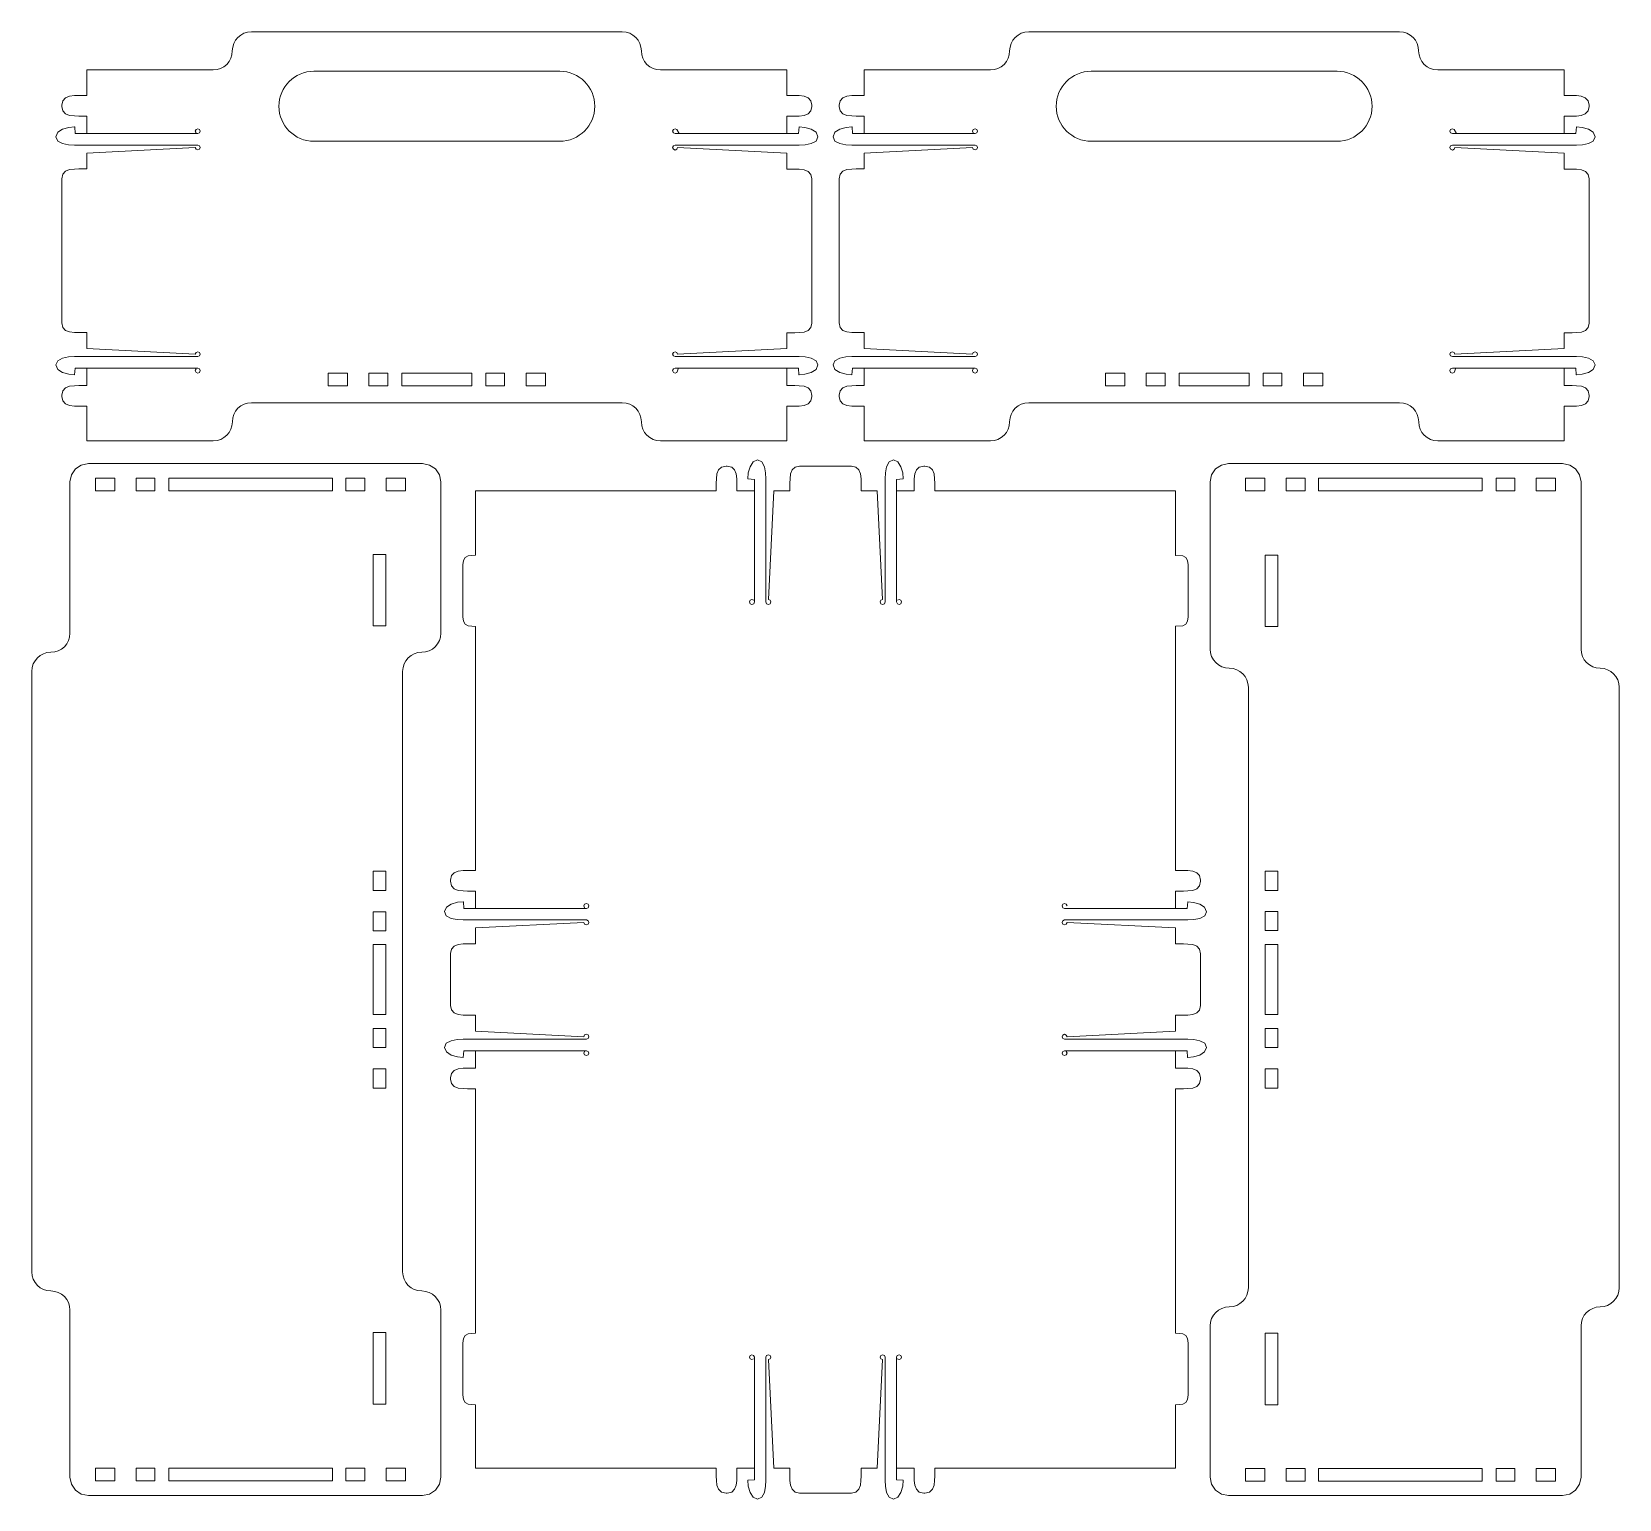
# Model space of a CAD drawing. Header units: millimetres. Extents: x -249 to 249, y -231 to 230.
import ezdxf

# ---------------------------------------------------------------- set-up
doc = ezdxf.new("R2010")
doc.units = ezdxf.units.MM
doc.header["$MEASUREMENT"] = 0
doc.layers.add('layer 1', color=7, linetype='Continuous')

msp = doc.modelspace()

# ---------------------------------------------------------------- linework, layer by layer
at = {"layer": 'layer 1', "lineweight": 9}
for points, knots in [([(-180.3939, 230.4703), (-183.7076, 230.4703), (-186.3939, 227.7841), (-186.3939, 224.4703), (-186.3939, 224.4703), (-186.3939, 221.1566), (-189.0802, 218.4703), (-192.3939, 218.4703)], [0, 0, 0, 0, 0.33333333, 0.33333333, 0.33333333, 0.33333333, 1, 1, 1, 1]), ([(-51.8606, 218.4703), (-55.1743, 218.4703), (-57.8606, 221.1566), (-57.8606, 224.4703), (-57.8606, 224.4703), (-57.8606, 227.784), (-60.5469, 230.4703), (-63.8606, 230.4703)], [0, 0, 0, 0, 0.33333333, 0.33333333, 0.33333333, 0.33333333, 1, 1, 1, 1]), ([(63.8684, 230.4704), (60.5547, 230.4704), (57.8684, 227.7841), (57.8684, 224.4703), (57.8684, 224.4703), (57.8684, 221.1566), (55.1821, 218.4703), (51.8684, 218.4703)], [0, 0, 0, 0, 0.33333333, 0.33333333, 0.33333333, 0.33333333, 1, 1, 1, 1]), ([(192.4017, 218.4703), (189.088, 218.4703), (186.4017, 221.1566), (186.4017, 224.4703), (186.4017, 224.4703), (186.4017, 227.784), (183.7154, 230.4703), (180.4017, 230.4703)], [0, 0, 0, 0, 0.33333333, 0.33333333, 0.33333333, 0.33333333, 1, 1, 1, 1]), ([(-192.3939, 218.4703), (-192.3939, 218.4703), (-232.1298, 218.4703), (-232.1298, 218.4703), (-232.1298, 218.4703), (-232.1298, 218.4703), (-232.1298, 210.4459), (-232.1298, 210.4459), (-232.1298, 210.4459), (-232.1298, 210.4459), (-234.6215, 210.4459), (-234.6215, 210.4459), (-234.6215, 210.4459), (-234.6215, 210.4459), (-235.9679, 210.3966), (-235.9679, 210.3966), (-235.9679, 210.3966), (-235.9679, 210.3966), (-237.5178, 210.2345), (-237.5178, 210.2345), (-237.5178, 210.2345), (-237.5178, 210.2345), (-238.7784, 209.7153), (-238.7784, 209.7153), (-238.7784, 209.7153), (-238.7784, 209.7153), (-239.6294, 208.7842), (-239.6294, 208.7842), (-239.6294, 208.7842), (-239.6294, 208.7842), (-239.9433, 207.3882), (-239.9433, 207.3882), (-239.9433, 207.3882), (-239.9433, 207.3882), (-239.9433, 207.0132), (-239.9433, 207.0132), (-239.9433, 207.0132), (-239.9433, 207.0132), (-239.6294, 205.6161), (-239.6294, 205.6161), (-239.6294, 205.6161), (-239.6294, 205.6161), (-238.7784, 204.6846), (-238.7784, 204.6846), (-238.7784, 204.6846), (-238.7784, 204.6846), (-237.5154, 204.1642), (-237.5154, 204.1642), (-237.5154, 204.1642), (-237.5154, 204.1642), (-235.9679, 204.0036), (-235.9679, 204.0036), (-235.9679, 204.0036), (-235.9679, 204.0036), (-234.6215, 203.9555), (-234.6215, 203.9555), (-234.6215, 203.9555), (-234.6215, 203.9555), (-232.1298, 203.9555), (-232.1298, 203.9555), (-232.1298, 203.9555), (-232.1298, 203.9555), (-232.1298, 198.4817), (-232.1298, 198.4817)], [0, 0, 0, 0, 0.05882353, 0.05882353, 0.05882353, 0.05882353, 0.11764706, 0.11764706, 0.11764706, 0.11764706, 0.17647059, 0.17647059, 0.17647059, 0.17647059, 0.23529412, 0.23529412, 0.23529412, 0.23529412, 0.29411765, 0.29411765, 0.29411765, 0.29411765, 0.35294118, 0.35294118, 0.35294118, 0.35294118, 0.41176471, 0.41176471, 0.41176471, 0.41176471, 0.47058824, 0.47058824, 0.47058824, 0.47058824, 0.52941176, 0.52941176, 0.52941176, 0.52941176, 0.58823529, 0.58823529, 0.58823529, 0.58823529, 0.64705882, 0.64705882, 0.64705882, 0.64705882, 0.70588235, 0.70588235, 0.70588235, 0.70588235, 0.76470588, 0.76470588, 0.76470588, 0.76470588, 0.82352941, 0.82352941, 0.82352941, 0.82352941, 0.88235294, 0.88235294, 0.88235294, 0.88235294, 1, 1, 1, 1]), ([(-160.7417, 218.0532), (-166.8169, 218.0532), (-171.7417, 213.1283), (-171.7417, 207.0532), (-171.7417, 207.0532), (-171.7417, 200.9781), (-166.8169, 196.0532), (-160.7417, 196.0532)], [0, 0, 0, 0, 0.33333333, 0.33333333, 0.33333333, 0.33333333, 1, 1, 1, 1]), ([(-83.4994, 196.0532), (-77.4242, 196.0532), (-72.4994, 200.9781), (-72.4994, 207.0532), (-72.4994, 207.0532), (-72.4994, 213.1283), (-77.4242, 218.0532), (-83.4994, 218.0532)], [0, 0, 0, 0, 0.33333333, 0.33333333, 0.33333333, 0.33333333, 1, 1, 1, 1]), ([(-12.1298, 198.4765), (-12.1298, 198.4765), (-12.1298, 203.9489), (-12.1298, 203.9489), (-12.1298, 203.9489), (-12.1298, 203.9489), (-9.6381, 203.9489), (-9.6381, 203.9489), (-9.6381, 203.9489), (-9.6381, 203.9489), (-8.2917, 203.9984), (-8.2917, 203.9984), (-8.2917, 203.9984), (-8.2917, 203.9984), (-6.7418, 204.1605), (-6.7418, 204.1605), (-6.7418, 204.1605), (-6.7418, 204.1605), (-5.4812, 204.681), (-5.4812, 204.681), (-5.4812, 204.681), (-5.4812, 204.681), (-4.6302, 205.6122), (-4.6302, 205.6122), (-4.6302, 205.6122), (-4.6302, 205.6122), (-4.3163, 207.0081), (-4.3163, 207.0081), (-4.3163, 207.0081), (-4.3163, 207.0081), (-4.3163, 207.3858), (-4.3163, 207.3858), (-4.3163, 207.3858), (-4.3163, 207.3858), (-4.6302, 208.7829), (-4.6302, 208.7829), (-4.6302, 208.7829), (-4.6302, 208.7829), (-5.4812, 209.7144), (-5.4812, 209.7144), (-5.4812, 209.7144), (-5.4812, 209.7144), (-6.7442, 210.2343), (-6.7442, 210.2343), (-6.7442, 210.2343), (-6.7442, 210.2343), (-8.2917, 210.3954), (-8.2917, 210.3954), (-8.2917, 210.3954), (-8.2917, 210.3954), (-9.6381, 210.4459), (-9.6381, 210.4459), (-9.6381, 210.4459), (-9.6381, 210.4459), (-12.1298, 210.4459), (-12.1298, 210.4459), (-12.1298, 210.4459), (-12.1298, 210.4459), (-12.1298, 218.4687), (-12.1298, 218.4687), (-12.1298, 218.4687), (-12.1298, 218.4687), (-51.8606, 218.4703), (-51.8606, 218.4703)], [0, 0, 0, 0, 0.05882353, 0.05882353, 0.05882353, 0.05882353, 0.11764706, 0.11764706, 0.11764706, 0.11764706, 0.17647059, 0.17647059, 0.17647059, 0.17647059, 0.23529412, 0.23529412, 0.23529412, 0.23529412, 0.29411765, 0.29411765, 0.29411765, 0.29411765, 0.35294118, 0.35294118, 0.35294118, 0.35294118, 0.41176471, 0.41176471, 0.41176471, 0.41176471, 0.47058824, 0.47058824, 0.47058824, 0.47058824, 0.52941176, 0.52941176, 0.52941176, 0.52941176, 0.58823529, 0.58823529, 0.58823529, 0.58823529, 0.64705882, 0.64705882, 0.64705882, 0.64705882, 0.70588235, 0.70588235, 0.70588235, 0.70588235, 0.76470588, 0.76470588, 0.76470588, 0.76470588, 0.82352941, 0.82352941, 0.82352941, 0.82352941, 0.88235294, 0.88235294, 0.88235294, 0.88235294, 1, 1, 1, 1]), ([(51.8684, 218.4703), (51.8684, 218.4703), (12.1325, 218.4703), (12.1325, 218.4703), (12.1325, 218.4703), (12.1325, 218.4703), (12.1325, 210.4459), (12.1325, 210.4459), (12.1325, 210.4459), (12.1325, 210.4459), (9.6407, 210.4459), (9.6407, 210.4459), (9.6407, 210.4459), (9.6407, 210.4459), (8.2944, 210.3966), (8.2944, 210.3966), (8.2944, 210.3966), (8.2944, 210.3966), (6.7444, 210.2345), (6.7444, 210.2345), (6.7444, 210.2345), (6.7444, 210.2345), (5.4839, 209.7153), (5.4839, 209.7153), (5.4839, 209.7153), (5.4839, 209.7153), (4.6329, 208.7842), (4.6329, 208.7842), (4.6329, 208.7842), (4.6329, 208.7842), (4.319, 207.3882), (4.319, 207.3882), (4.319, 207.3882), (4.319, 207.3882), (4.319, 207.0132), (4.319, 207.0132), (4.319, 207.0132), (4.319, 207.0132), (4.6329, 205.6161), (4.6329, 205.6161), (4.6329, 205.6161), (4.6329, 205.6161), (5.4839, 204.6846), (5.4839, 204.6846), (5.4839, 204.6846), (5.4839, 204.6846), (6.7469, 204.1642), (6.7469, 204.1642), (6.7469, 204.1642), (6.7469, 204.1642), (8.2944, 204.0036), (8.2944, 204.0036), (8.2944, 204.0036), (8.2944, 204.0036), (9.6407, 203.9555), (9.6407, 203.9555), (9.6407, 203.9555), (9.6407, 203.9555), (12.1325, 203.9555), (12.1325, 203.9555), (12.1325, 203.9555), (12.1325, 203.9555), (12.1325, 198.4817), (12.1325, 198.4817)], [0, 0, 0, 0, 0.05882353, 0.05882353, 0.05882353, 0.05882353, 0.11764706, 0.11764706, 0.11764706, 0.11764706, 0.17647059, 0.17647059, 0.17647059, 0.17647059, 0.23529412, 0.23529412, 0.23529412, 0.23529412, 0.29411765, 0.29411765, 0.29411765, 0.29411765, 0.35294118, 0.35294118, 0.35294118, 0.35294118, 0.41176471, 0.41176471, 0.41176471, 0.41176471, 0.47058824, 0.47058824, 0.47058824, 0.47058824, 0.52941176, 0.52941176, 0.52941176, 0.52941176, 0.58823529, 0.58823529, 0.58823529, 0.58823529, 0.64705882, 0.64705882, 0.64705882, 0.64705882, 0.70588235, 0.70588235, 0.70588235, 0.70588235, 0.76470588, 0.76470588, 0.76470588, 0.76470588, 0.82352941, 0.82352941, 0.82352941, 0.82352941, 0.88235294, 0.88235294, 0.88235294, 0.88235294, 1, 1, 1, 1]), ([(83.5205, 218.0532), (77.4454, 218.0532), (72.5205, 213.1283), (72.5205, 207.0532), (72.5205, 207.0532), (72.5205, 200.9781), (77.4454, 196.0532), (83.5205, 196.0532)], [0, 0, 0, 0, 0.33333333, 0.33333333, 0.33333333, 0.33333333, 1, 1, 1, 1]), ([(160.7629, 196.0532), (166.838, 196.0532), (171.7629, 200.9781), (171.7629, 207.0532), (171.7629, 207.0532), (171.7629, 213.1283), (166.838, 218.0532), (160.7629, 218.0532)], [0, 0, 0, 0, 0.33333333, 0.33333333, 0.33333333, 0.33333333, 1, 1, 1, 1]), ([(232.1325, 198.4765), (232.1325, 198.4765), (232.1325, 203.9489), (232.1325, 203.9489), (232.1325, 203.9489), (232.1325, 203.9489), (234.6241, 203.9489), (234.6241, 203.9489), (234.6241, 203.9489), (234.6241, 203.9489), (235.9706, 203.9984), (235.9706, 203.9984), (235.9706, 203.9984), (235.9706, 203.9984), (237.5205, 204.1605), (237.5205, 204.1605), (237.5205, 204.1605), (237.5205, 204.1605), (238.7811, 204.681), (238.7811, 204.681), (238.7811, 204.681), (238.7811, 204.681), (239.6321, 205.6122), (239.6321, 205.6122), (239.6321, 205.6122), (239.6321, 205.6122), (239.946, 207.0081), (239.946, 207.0081), (239.946, 207.0081), (239.946, 207.0081), (239.946, 207.3858), (239.946, 207.3858), (239.946, 207.3858), (239.946, 207.3858), (239.6321, 208.7829), (239.6321, 208.7829), (239.6321, 208.7829), (239.6321, 208.7829), (238.7811, 209.7144), (238.7811, 209.7144), (238.7811, 209.7144), (238.7811, 209.7144), (237.518, 210.2343), (237.518, 210.2343), (237.518, 210.2343), (237.518, 210.2343), (235.9706, 210.3954), (235.9706, 210.3954), (235.9706, 210.3954), (235.9706, 210.3954), (234.6241, 210.4459), (234.6241, 210.4459), (234.6241, 210.4459), (234.6241, 210.4459), (232.1325, 210.4459), (232.1325, 210.4459), (232.1325, 210.4459), (232.1325, 210.4459), (232.1325, 218.4687), (232.1325, 218.4687), (232.1325, 218.4687), (232.1325, 218.4687), (192.4017, 218.4703), (192.4017, 218.4703)], [0, 0, 0, 0, 0.05882353, 0.05882353, 0.05882353, 0.05882353, 0.11764706, 0.11764706, 0.11764706, 0.11764706, 0.17647059, 0.17647059, 0.17647059, 0.17647059, 0.23529412, 0.23529412, 0.23529412, 0.23529412, 0.29411765, 0.29411765, 0.29411765, 0.29411765, 0.35294118, 0.35294118, 0.35294118, 0.35294118, 0.41176471, 0.41176471, 0.41176471, 0.41176471, 0.47058824, 0.47058824, 0.47058824, 0.47058824, 0.52941176, 0.52941176, 0.52941176, 0.52941176, 0.58823529, 0.58823529, 0.58823529, 0.58823529, 0.64705882, 0.64705882, 0.64705882, 0.64705882, 0.70588235, 0.70588235, 0.70588235, 0.70588235, 0.76470588, 0.76470588, 0.76470588, 0.76470588, 0.82352941, 0.82352941, 0.82352941, 0.82352941, 0.88235294, 0.88235294, 0.88235294, 0.88235294, 1, 1, 1, 1]), ([(-197.251, 128.3992), (-197.251, 128.3992), (-196.709, 128.6253), (-196.709, 128.6253), (-196.709, 128.6253), (-196.709, 128.6253), (-196.4883, 129.1668), (-196.4883, 129.1668), (-196.4883, 129.1668), (-196.4883, 129.1668), (-196.7115, 129.7112), (-196.7115, 129.7112), (-196.7115, 129.7112), (-196.7115, 129.7112), (-197.2559, 129.9359), (-197.2559, 129.9359), (-197.2559, 129.9359), (-197.2559, 129.9359), (-197.8029, 129.7112), (-197.8029, 129.7112), (-197.8029, 129.7112), (-197.8029, 129.7112), (-198.026, 129.1656), (-198.026, 129.1656), (-198.026, 129.1656), (-198.026, 129.1656), (-232.1205, 130.9124), (-232.1205, 130.9124), (-232.1205, 130.9124), (-232.1205, 130.9124), (-232.1205, 135.9311), (-232.1205, 135.9311), (-232.1205, 135.9311), (-232.1205, 135.9311), (-234.6123, 135.9311), (-234.6123, 135.9311), (-234.6123, 135.9311), (-234.6123, 135.9311), (-235.9586, 135.9819), (-235.9586, 135.9819), (-235.9586, 135.9819), (-235.9586, 135.9819), (-237.5061, 136.143), (-237.5061, 136.143), (-237.5061, 136.143), (-237.5061, 136.143), (-238.7691, 136.6617), (-238.7691, 136.6617), (-238.7691, 136.6617), (-238.7691, 136.6617), (-239.6201, 137.5932), (-239.6201, 137.5932), (-239.6201, 137.5932), (-239.6201, 137.5932), (-239.934, 138.9904), (-239.934, 138.9904), (-239.934, 138.9904), (-239.934, 138.9904), (-239.934, 184.3048), (-239.934, 184.3048), (-239.934, 184.3048), (-239.934, 184.3048), (-239.6201, 185.6995), (-239.6201, 185.6995), (-239.6201, 185.6995), (-239.6201, 185.6995), (-238.7691, 186.6307), (-238.7691, 186.6307), (-238.7691, 186.6307), (-238.7691, 186.6307), (-237.5086, 187.1508), (-237.5086, 187.1508), (-237.5086, 187.1508), (-237.5086, 187.1508), (-235.9586, 187.3132), (-235.9586, 187.3132), (-235.9586, 187.3132), (-235.9586, 187.3132), (-234.6123, 187.3623), (-234.6123, 187.3623), (-234.6123, 187.3623), (-234.6123, 187.3623), (-232.1205, 187.3623), (-232.1205, 187.3623), (-232.1205, 187.3623), (-232.1205, 187.3623), (-232.1205, 192.3466), (-232.1205, 192.3466), (-232.1205, 192.3466), (-232.1205, 192.3466), (-198.026, 194.0908), (-198.026, 194.0908), (-198.026, 194.0908), (-198.026, 194.0908), (-197.8029, 193.5468), (-197.8029, 193.5468), (-197.8029, 193.5468), (-197.8029, 193.5468), (-197.2559, 193.3217), (-197.2559, 193.3217), (-197.2559, 193.3217), (-197.2559, 193.3217), (-196.7164, 193.5468), (-196.7164, 193.5468), (-196.7164, 193.5468), (-196.7164, 193.5468), (-196.4883, 194.0908), (-196.4883, 194.0908), (-196.4883, 194.0908), (-196.4883, 194.0908), (-196.7115, 194.6325), (-196.7115, 194.6325), (-196.7115, 194.6325), (-196.7115, 194.6325), (-197.251, 194.8614), (-197.251, 194.8614), (-197.251, 194.8614), (-197.251, 194.8614), (-235.9832, 194.8614), (-235.9832, 194.8614), (-235.9832, 194.8614), (-235.9832, 194.8614), (-237.8323, 194.9612), (-237.8323, 194.9612), (-237.8323, 194.9612), (-237.8323, 194.9612), (-239.7599, 195.343), (-239.7599, 195.343), (-239.7599, 195.343), (-239.7599, 195.343), (-241.2756, 196.1359), (-241.2756, 196.1359), (-241.2756, 196.1359), (-241.2756, 196.1359), (-241.8887, 197.4705), (-241.8887, 197.4705), (-241.8887, 197.4705), (-241.8887, 197.4705), (-241.2682, 198.8809), (-241.2682, 198.8809), (-241.2682, 198.8809), (-241.2682, 198.8809), (-239.7354, 199.8442), (-239.7354, 199.8442), (-239.7354, 199.8442), (-239.7354, 199.8442), (-237.7906, 200.3977), (-237.7906, 200.3977), (-237.7906, 200.3977), (-237.7906, 200.3977), (-235.9341, 200.5746), (-235.9341, 200.5746), (-235.9341, 200.5746), (-235.9341, 200.5746), (-235.9121, 200.5746), (-235.9121, 200.5746), (-235.9121, 200.5746), (-235.9121, 200.5746), (-235.7404, 198.4817), (-235.7404, 198.4817), (-235.7404, 198.4817), (-235.7404, 198.4817), (-197.251, 198.4817), (-197.251, 198.4817), (-197.251, 198.4817), (-197.251, 198.4817), (-196.7115, 198.7053), (-196.7115, 198.7053), (-196.7115, 198.7053), (-196.7115, 198.7053), (-196.4883, 199.2495), (-196.4883, 199.2495), (-196.4883, 199.2495), (-196.4883, 199.2495), (-196.7115, 199.7925), (-196.7115, 199.7925), (-196.7115, 199.7925), (-196.7115, 199.7925), (-197.2559, 200.0186), (-197.2559, 200.0186), (-197.2559, 200.0186), (-197.2559, 200.0186), (-197.8029, 199.7925), (-197.8029, 199.7925), (-197.8029, 199.7925), (-197.8029, 199.7925), (-198.026, 199.2495), (-198.026, 199.2495)], [0, 0, 0, 0, 0.02083333, 0.02083333, 0.02083333, 0.02083333, 0.04166667, 0.04166667, 0.04166667, 0.04166667, 0.0625, 0.0625, 0.0625, 0.0625, 0.08333333, 0.08333333, 0.08333333, 0.08333333, 0.10416667, 0.10416667, 0.10416667, 0.10416667, 0.125, 0.125, 0.125, 0.125, 0.14583333, 0.14583333, 0.14583333, 0.14583333, 0.16666667, 0.16666667, 0.16666667, 0.16666667, 0.1875, 0.1875, 0.1875, 0.1875, 0.20833333, 0.20833333, 0.20833333, 0.20833333, 0.22916667, 0.22916667, 0.22916667, 0.22916667, 0.25, 0.25, 0.25, 0.25, 0.27083333, 0.27083333, 0.27083333, 0.27083333, 0.29166667, 0.29166667, 0.29166667, 0.29166667, 0.3125, 0.3125, 0.3125, 0.3125, 0.33333333, 0.33333333, 0.33333333, 0.33333333, 0.35416667, 0.35416667, 0.35416667, 0.35416667, 0.375, 0.375, 0.375, 0.375, 0.39583333, 0.39583333, 0.39583333, 0.39583333, 0.41666667, 0.41666667, 0.41666667, 0.41666667, 0.4375, 0.4375, 0.4375, 0.4375, 0.45833333, 0.45833333, 0.45833333, 0.45833333, 0.47916667, 0.47916667, 0.47916667, 0.47916667, 0.5, 0.5, 0.5, 0.5, 0.52083333, 0.52083333, 0.52083333, 0.52083333, 0.54166667, 0.54166667, 0.54166667, 0.54166667, 0.5625, 0.5625, 0.5625, 0.5625, 0.58333333, 0.58333333, 0.58333333, 0.58333333, 0.60416667, 0.60416667, 0.60416667, 0.60416667, 0.625, 0.625, 0.625, 0.625, 0.64583333, 0.64583333, 0.64583333, 0.64583333, 0.66666667, 0.66666667, 0.66666667, 0.66666667, 0.6875, 0.6875, 0.6875, 0.6875, 0.70833333, 0.70833333, 0.70833333, 0.70833333, 0.72916667, 0.72916667, 0.72916667, 0.72916667, 0.75, 0.75, 0.75, 0.75, 0.77083333, 0.77083333, 0.77083333, 0.77083333, 0.79166667, 0.79166667, 0.79166667, 0.79166667, 0.8125, 0.8125, 0.8125, 0.8125, 0.83333333, 0.83333333, 0.83333333, 0.83333333, 0.85416667, 0.85416667, 0.85416667, 0.85416667, 0.875, 0.875, 0.875, 0.875, 0.89583333, 0.89583333, 0.89583333, 0.89583333, 0.91666667, 0.91666667, 0.91666667, 0.91666667, 0.9375, 0.9375, 0.9375, 0.9375, 0.95833333, 0.95833333, 0.95833333, 0.95833333, 1, 1, 1, 1]), ([(-45.941, 198.4765), (-45.941, 198.4765), (-46.7124, 199.7898), (-46.7124, 199.7898), (-46.7124, 199.7898), (-46.7124, 199.7898), (-47.2593, 200.0145), (-47.2593, 200.0145), (-47.2593, 200.0145), (-47.2593, 200.0145), (-47.8037, 199.7898), (-47.8037, 199.7898), (-47.8037, 199.7898), (-47.8037, 199.7898), (-48.0269, 199.2456), (-48.0269, 199.2456), (-48.0269, 199.2456), (-48.0269, 199.2456), (-47.8037, 198.7014), (-47.8037, 198.7014), (-47.8037, 198.7014), (-47.8037, 198.7014), (-47.2642, 198.4765), (-47.2642, 198.4765), (-47.2642, 198.4765), (-47.2642, 198.4765), (-8.5007, 198.4765), (-8.5007, 198.4765), (-8.5007, 198.4765), (-8.5007, 198.4765), (-8.307, 200.5694), (-8.307, 200.5694), (-8.307, 200.5694), (-8.307, 200.5694), (-6.4505, 200.3938), (-6.4505, 200.3938), (-6.4505, 200.3938), (-6.4505, 200.3938), (-4.5057, 199.8403), (-4.5057, 199.8403), (-4.5057, 199.8403), (-4.5057, 199.8403), (-2.9729, 198.8758), (-2.9729, 198.8758), (-2.9729, 198.8758), (-2.9729, 198.8758), (-2.3524, 197.4639), (-2.3524, 197.4639), (-2.3524, 197.4639), (-2.3524, 197.4639), (-2.9656, 196.1322), (-2.9656, 196.1322), (-2.9656, 196.1322), (-2.9656, 196.1322), (-4.4812, 195.3379), (-4.4812, 195.3379), (-4.4812, 195.3379), (-4.4812, 195.3379), (-6.4088, 194.956), (-6.4088, 194.956), (-6.4088, 194.956), (-6.4088, 194.956), (-8.2579, 194.8562), (-8.2579, 194.8562)], [0, 0, 0, 0, 0.05882353, 0.05882353, 0.05882353, 0.05882353, 0.11764706, 0.11764706, 0.11764706, 0.11764706, 0.17647059, 0.17647059, 0.17647059, 0.17647059, 0.23529412, 0.23529412, 0.23529412, 0.23529412, 0.29411765, 0.29411765, 0.29411765, 0.29411765, 0.35294118, 0.35294118, 0.35294118, 0.35294118, 0.41176471, 0.41176471, 0.41176471, 0.41176471, 0.47058824, 0.47058824, 0.47058824, 0.47058824, 0.52941176, 0.52941176, 0.52941176, 0.52941176, 0.58823529, 0.58823529, 0.58823529, 0.58823529, 0.64705882, 0.64705882, 0.64705882, 0.64705882, 0.70588235, 0.70588235, 0.70588235, 0.70588235, 0.76470588, 0.76470588, 0.76470588, 0.76470588, 0.82352941, 0.82352941, 0.82352941, 0.82352941, 0.88235294, 0.88235294, 0.88235294, 0.88235294, 1, 1, 1, 1]), ([(47.0112, 128.3992), (47.0112, 128.3992), (47.5532, 128.6253), (47.5532, 128.6253), (47.5532, 128.6253), (47.5532, 128.6253), (47.7739, 129.1668), (47.7739, 129.1668), (47.7739, 129.1668), (47.7739, 129.1668), (47.5508, 129.7112), (47.5508, 129.7112), (47.5508, 129.7112), (47.5508, 129.7112), (47.0063, 129.9359), (47.0063, 129.9359), (47.0063, 129.9359), (47.0063, 129.9359), (46.4594, 129.7112), (46.4594, 129.7112), (46.4594, 129.7112), (46.4594, 129.7112), (46.2363, 129.1656), (46.2363, 129.1656), (46.2363, 129.1656), (46.2363, 129.1656), (12.1417, 130.9124), (12.1417, 130.9124), (12.1417, 130.9124), (12.1417, 130.9124), (12.1417, 135.9312), (12.1417, 135.9312), (12.1417, 135.9312), (12.1417, 135.9312), (9.65, 135.9312), (9.65, 135.9312), (9.65, 135.9312), (9.65, 135.9312), (8.3036, 135.9819), (8.3036, 135.9819), (8.3036, 135.9819), (8.3036, 135.9819), (6.7561, 136.143), (6.7561, 136.143), (6.7561, 136.143), (6.7561, 136.143), (5.4931, 136.6617), (5.4931, 136.6617), (5.4931, 136.6617), (5.4931, 136.6617), (4.6421, 137.5932), (4.6421, 137.5932), (4.6421, 137.5932), (4.6421, 137.5932), (4.3282, 138.9904), (4.3282, 138.9904), (4.3282, 138.9904), (4.3282, 138.9904), (4.3282, 184.3048), (4.3282, 184.3048), (4.3282, 184.3048), (4.3282, 184.3048), (4.6421, 185.6995), (4.6421, 185.6995), (4.6421, 185.6995), (4.6421, 185.6995), (5.4931, 186.6307), (5.4931, 186.6307), (5.4931, 186.6307), (5.4931, 186.6307), (6.7537, 187.1508), (6.7537, 187.1508), (6.7537, 187.1508), (6.7537, 187.1508), (8.3036, 187.3132), (8.3036, 187.3132), (8.3036, 187.3132), (8.3036, 187.3132), (9.65, 187.3623), (9.65, 187.3623), (9.65, 187.3623), (9.65, 187.3623), (12.1417, 187.3623), (12.1417, 187.3623), (12.1417, 187.3623), (12.1417, 187.3623), (12.1417, 192.3466), (12.1417, 192.3466), (12.1417, 192.3466), (12.1417, 192.3466), (46.2363, 194.0908), (46.2363, 194.0908), (46.2363, 194.0908), (46.2363, 194.0908), (46.4594, 193.5468), (46.4594, 193.5468), (46.4594, 193.5468), (46.4594, 193.5468), (47.0063, 193.3217), (47.0063, 193.3217), (47.0063, 193.3217), (47.0063, 193.3217), (47.5459, 193.5468), (47.5459, 193.5468), (47.5459, 193.5468), (47.5459, 193.5468), (47.7739, 194.0908), (47.7739, 194.0908), (47.7739, 194.0908), (47.7739, 194.0908), (47.5508, 194.6325), (47.5508, 194.6325), (47.5508, 194.6325), (47.5508, 194.6325), (47.0112, 194.8614), (47.0112, 194.8614), (47.0112, 194.8614), (47.0112, 194.8614), (8.2791, 194.8614), (8.2791, 194.8614), (8.2791, 194.8614), (8.2791, 194.8614), (6.4299, 194.9612), (6.4299, 194.9612), (6.4299, 194.9612), (6.4299, 194.9612), (4.5023, 195.343), (4.5023, 195.343), (4.5023, 195.343), (4.5023, 195.343), (2.9867, 196.1359), (2.9867, 196.1359), (2.9867, 196.1359), (2.9867, 196.1359), (2.3736, 197.4705), (2.3736, 197.4705), (2.3736, 197.4705), (2.3736, 197.4705), (2.9941, 198.8809), (2.9941, 198.8809), (2.9941, 198.8809), (2.9941, 198.8809), (4.5268, 199.8442), (4.5268, 199.8442), (4.5268, 199.8442), (4.5268, 199.8442), (6.4716, 200.3977), (6.4716, 200.3977), (6.4716, 200.3977), (6.4716, 200.3977), (8.3282, 200.5746), (8.3282, 200.5746), (8.3282, 200.5746), (8.3282, 200.5746), (8.3502, 200.5746), (8.3502, 200.5746), (8.3502, 200.5746), (8.3502, 200.5746), (8.5219, 198.4817), (8.5219, 198.4817), (8.5219, 198.4817), (8.5219, 198.4817), (47.0112, 198.4817), (47.0112, 198.4817), (47.0112, 198.4817), (47.0112, 198.4817), (47.5508, 198.7053), (47.5508, 198.7053), (47.5508, 198.7053), (47.5508, 198.7053), (47.7739, 199.2495), (47.7739, 199.2495), (47.7739, 199.2495), (47.7739, 199.2495), (47.5508, 199.7925), (47.5508, 199.7925), (47.5508, 199.7925), (47.5508, 199.7925), (47.0063, 200.0186), (47.0063, 200.0186), (47.0063, 200.0186), (47.0063, 200.0186), (46.4594, 199.7925), (46.4594, 199.7925), (46.4594, 199.7925), (46.4594, 199.7925), (46.2363, 199.2495), (46.2363, 199.2495)], [0, 0, 0, 0, 0.02083333, 0.02083333, 0.02083333, 0.02083333, 0.04166667, 0.04166667, 0.04166667, 0.04166667, 0.0625, 0.0625, 0.0625, 0.0625, 0.08333333, 0.08333333, 0.08333333, 0.08333333, 0.10416667, 0.10416667, 0.10416667, 0.10416667, 0.125, 0.125, 0.125, 0.125, 0.14583333, 0.14583333, 0.14583333, 0.14583333, 0.16666667, 0.16666667, 0.16666667, 0.16666667, 0.1875, 0.1875, 0.1875, 0.1875, 0.20833333, 0.20833333, 0.20833333, 0.20833333, 0.22916667, 0.22916667, 0.22916667, 0.22916667, 0.25, 0.25, 0.25, 0.25, 0.27083333, 0.27083333, 0.27083333, 0.27083333, 0.29166667, 0.29166667, 0.29166667, 0.29166667, 0.3125, 0.3125, 0.3125, 0.3125, 0.33333333, 0.33333333, 0.33333333, 0.33333333, 0.35416667, 0.35416667, 0.35416667, 0.35416667, 0.375, 0.375, 0.375, 0.375, 0.39583333, 0.39583333, 0.39583333, 0.39583333, 0.41666667, 0.41666667, 0.41666667, 0.41666667, 0.4375, 0.4375, 0.4375, 0.4375, 0.45833333, 0.45833333, 0.45833333, 0.45833333, 0.47916667, 0.47916667, 0.47916667, 0.47916667, 0.5, 0.5, 0.5, 0.5, 0.52083333, 0.52083333, 0.52083333, 0.52083333, 0.54166667, 0.54166667, 0.54166667, 0.54166667, 0.5625, 0.5625, 0.5625, 0.5625, 0.58333333, 0.58333333, 0.58333333, 0.58333333, 0.60416667, 0.60416667, 0.60416667, 0.60416667, 0.625, 0.625, 0.625, 0.625, 0.64583333, 0.64583333, 0.64583333, 0.64583333, 0.66666667, 0.66666667, 0.66666667, 0.66666667, 0.6875, 0.6875, 0.6875, 0.6875, 0.70833333, 0.70833333, 0.70833333, 0.70833333, 0.72916667, 0.72916667, 0.72916667, 0.72916667, 0.75, 0.75, 0.75, 0.75, 0.77083333, 0.77083333, 0.77083333, 0.77083333, 0.79166667, 0.79166667, 0.79166667, 0.79166667, 0.8125, 0.8125, 0.8125, 0.8125, 0.83333333, 0.83333333, 0.83333333, 0.83333333, 0.85416667, 0.85416667, 0.85416667, 0.85416667, 0.875, 0.875, 0.875, 0.875, 0.89583333, 0.89583333, 0.89583333, 0.89583333, 0.91666667, 0.91666667, 0.91666667, 0.91666667, 0.9375, 0.9375, 0.9375, 0.9375, 0.95833333, 0.95833333, 0.95833333, 0.95833333, 1, 1, 1, 1]), ([(198.3213, 198.4765), (198.3213, 198.4765), (197.5499, 199.7898), (197.5499, 199.7898), (197.5499, 199.7898), (197.5499, 199.7898), (197.003, 200.0145), (197.003, 200.0145), (197.003, 200.0145), (197.003, 200.0145), (196.4586, 199.7898), (196.4586, 199.7898), (196.4586, 199.7898), (196.4586, 199.7898), (196.2354, 199.2456), (196.2354, 199.2456), (196.2354, 199.2456), (196.2354, 199.2456), (196.4586, 198.7014), (196.4586, 198.7014), (196.4586, 198.7014), (196.4586, 198.7014), (196.9981, 198.4765), (196.9981, 198.4765), (196.9981, 198.4765), (196.9981, 198.4765), (235.7615, 198.4765), (235.7615, 198.4765), (235.7615, 198.4765), (235.7615, 198.4765), (235.9553, 200.5694), (235.9553, 200.5694), (235.9553, 200.5694), (235.9553, 200.5694), (237.8118, 200.3938), (237.8118, 200.3938), (237.8118, 200.3938), (237.8118, 200.3938), (239.7566, 199.8403), (239.7566, 199.8403), (239.7566, 199.8403), (239.7566, 199.8403), (241.2893, 198.8758), (241.2893, 198.8758), (241.2893, 198.8758), (241.2893, 198.8758), (241.9098, 197.4639), (241.9098, 197.4639), (241.9098, 197.4639), (241.9098, 197.4639), (241.2967, 196.1322), (241.2967, 196.1322), (241.2967, 196.1322), (241.2967, 196.1322), (239.7811, 195.3379), (239.7811, 195.3379), (239.7811, 195.3379), (239.7811, 195.3379), (237.8535, 194.956), (237.8535, 194.956), (237.8535, 194.956), (237.8535, 194.956), (236.0043, 194.8562), (236.0043, 194.8562)], [0, 0, 0, 0, 0.05882353, 0.05882353, 0.05882353, 0.05882353, 0.11764706, 0.11764706, 0.11764706, 0.11764706, 0.17647059, 0.17647059, 0.17647059, 0.17647059, 0.23529412, 0.23529412, 0.23529412, 0.23529412, 0.29411765, 0.29411765, 0.29411765, 0.29411765, 0.35294118, 0.35294118, 0.35294118, 0.35294118, 0.41176471, 0.41176471, 0.41176471, 0.41176471, 0.47058824, 0.47058824, 0.47058824, 0.47058824, 0.52941176, 0.52941176, 0.52941176, 0.52941176, 0.58823529, 0.58823529, 0.58823529, 0.58823529, 0.64705882, 0.64705882, 0.64705882, 0.64705882, 0.70588235, 0.70588235, 0.70588235, 0.70588235, 0.76470588, 0.76470588, 0.76470588, 0.76470588, 0.82352941, 0.82352941, 0.82352941, 0.82352941, 0.88235294, 0.88235294, 0.88235294, 0.88235294, 1, 1, 1, 1]), ([(-47.2642, 194.8547), (-47.2642, 194.8547), (-47.8062, 194.6286), (-47.8062, 194.6286), (-47.8062, 194.6286), (-47.8062, 194.6286), (-48.0269, 194.0871), (-48.0269, 194.0871), (-48.0269, 194.0871), (-48.0269, 194.0871), (-47.8037, 193.5427), (-47.8037, 193.5427), (-47.8037, 193.5427), (-47.8037, 193.5427), (-47.2593, 193.318), (-47.2593, 193.318), (-47.2593, 193.318), (-47.2593, 193.318), (-46.7124, 193.5427), (-46.7124, 193.5427), (-46.7124, 193.5427), (-46.7124, 193.5427), (-46.4892, 194.0883), (-46.4892, 194.0883), (-46.4892, 194.0883), (-46.4892, 194.0883), (-12.1205, 192.3415), (-12.1205, 192.3415), (-12.1205, 192.3415), (-12.1205, 192.3415), (-12.1205, 187.3228), (-12.1205, 187.3228), (-12.1205, 187.3228), (-12.1205, 187.3228), (-9.6289, 187.3228), (-9.6289, 187.3228), (-9.6289, 187.3228), (-9.6289, 187.3228), (-8.2824, 187.272), (-8.2824, 187.272), (-8.2824, 187.272), (-8.2824, 187.272), (-6.735, 187.1109), (-6.735, 187.1109), (-6.735, 187.1109), (-6.735, 187.1109), (-5.4719, 186.5922), (-5.4719, 186.5922), (-5.4719, 186.5922), (-5.4719, 186.5922), (-4.621, 185.6607), (-4.621, 185.6607), (-4.621, 185.6607), (-4.621, 185.6607), (-4.307, 184.2636), (-4.307, 184.2636), (-4.307, 184.2636), (-4.307, 184.2636), (-4.307, 138.9491), (-4.307, 138.9491), (-4.307, 138.9491), (-4.307, 138.9491), (-4.621, 137.5544), (-4.621, 137.5544), (-4.621, 137.5544), (-4.621, 137.5544), (-5.4719, 136.6232), (-5.4719, 136.6232), (-5.4719, 136.6232), (-5.4719, 136.6232), (-6.7325, 136.1031), (-6.7325, 136.1031), (-6.7325, 136.1031), (-6.7325, 136.1031), (-8.2824, 135.9407), (-8.2824, 135.9407), (-8.2824, 135.9407), (-8.2824, 135.9407), (-9.6289, 135.8917), (-9.6289, 135.8917), (-9.6289, 135.8917), (-9.6289, 135.8917), (-12.1205, 135.8917), (-12.1205, 135.8917), (-12.1205, 135.8917), (-12.1205, 135.8917), (-12.1205, 130.9073), (-12.1205, 130.9073), (-12.1205, 130.9073), (-12.1205, 130.9073), (-46.4892, 129.1631), (-46.4892, 129.1631), (-46.4892, 129.1631), (-46.4892, 129.1631), (-46.7124, 129.7071), (-46.7124, 129.7071), (-46.7124, 129.7071), (-46.7124, 129.7071), (-47.2593, 129.9322), (-47.2593, 129.9322), (-47.2593, 129.9322), (-47.2593, 129.9322), (-47.7988, 129.7071), (-47.7988, 129.7071), (-47.7988, 129.7071), (-47.7988, 129.7071), (-48.0269, 129.1631), (-48.0269, 129.1631), (-48.0269, 129.1631), (-48.0269, 129.1631), (-47.8037, 128.6214), (-47.8037, 128.6214), (-47.8037, 128.6214), (-47.8037, 128.6214), (-47.2642, 128.3926), (-47.2642, 128.3926), (-47.2642, 128.3926), (-47.2642, 128.3926), (-8.2579, 128.3926), (-8.2579, 128.3926), (-8.2579, 128.3926), (-8.2579, 128.3926), (-6.4088, 128.2928), (-6.4088, 128.2928), (-6.4088, 128.2928), (-6.4088, 128.2928), (-4.4812, 127.9109), (-4.4812, 127.9109), (-4.4812, 127.9109), (-4.4812, 127.9109), (-2.9656, 127.118), (-2.9656, 127.118), (-2.9656, 127.118), (-2.9656, 127.118), (-2.3524, 125.7834), (-2.3524, 125.7834), (-2.3524, 125.7834), (-2.3524, 125.7834), (-2.9729, 124.373), (-2.9729, 124.373), (-2.9729, 124.373), (-2.9729, 124.373), (-4.5057, 123.4097), (-4.5057, 123.4097), (-4.5057, 123.4097), (-4.5057, 123.4097), (-6.4505, 122.8562), (-6.4505, 122.8562), (-6.4505, 122.8562), (-6.4505, 122.8562), (-8.307, 122.6794), (-8.307, 122.6794), (-8.307, 122.6794), (-8.307, 122.6794), (-8.329, 122.6794), (-8.329, 122.6794), (-8.329, 122.6794), (-8.329, 122.6794), (-8.5007, 124.7722), (-8.5007, 124.7722), (-8.5007, 124.7722), (-8.5007, 124.7722), (-47.2642, 124.7722), (-47.2642, 124.7722), (-47.2642, 124.7722), (-47.2642, 124.7722), (-47.8037, 124.5486), (-47.8037, 124.5486), (-47.8037, 124.5486), (-47.8037, 124.5486), (-48.0269, 124.0044), (-48.0269, 124.0044), (-48.0269, 124.0044), (-48.0269, 124.0044), (-47.8037, 123.4614), (-47.8037, 123.4614), (-47.8037, 123.4614), (-47.8037, 123.4614), (-47.2593, 123.2353), (-47.2593, 123.2353), (-47.2593, 123.2353), (-47.2593, 123.2353), (-46.7124, 123.4614), (-46.7124, 123.4614), (-46.7124, 123.4614), (-46.7124, 123.4614), (-46.1886, 124.7722), (-46.1886, 124.7722)], [0, 0, 0, 0, 0.02083333, 0.02083333, 0.02083333, 0.02083333, 0.04166667, 0.04166667, 0.04166667, 0.04166667, 0.0625, 0.0625, 0.0625, 0.0625, 0.08333333, 0.08333333, 0.08333333, 0.08333333, 0.10416667, 0.10416667, 0.10416667, 0.10416667, 0.125, 0.125, 0.125, 0.125, 0.14583333, 0.14583333, 0.14583333, 0.14583333, 0.16666667, 0.16666667, 0.16666667, 0.16666667, 0.1875, 0.1875, 0.1875, 0.1875, 0.20833333, 0.20833333, 0.20833333, 0.20833333, 0.22916667, 0.22916667, 0.22916667, 0.22916667, 0.25, 0.25, 0.25, 0.25, 0.27083333, 0.27083333, 0.27083333, 0.27083333, 0.29166667, 0.29166667, 0.29166667, 0.29166667, 0.3125, 0.3125, 0.3125, 0.3125, 0.33333333, 0.33333333, 0.33333333, 0.33333333, 0.35416667, 0.35416667, 0.35416667, 0.35416667, 0.375, 0.375, 0.375, 0.375, 0.39583333, 0.39583333, 0.39583333, 0.39583333, 0.41666667, 0.41666667, 0.41666667, 0.41666667, 0.4375, 0.4375, 0.4375, 0.4375, 0.45833333, 0.45833333, 0.45833333, 0.45833333, 0.47916667, 0.47916667, 0.47916667, 0.47916667, 0.5, 0.5, 0.5, 0.5, 0.52083333, 0.52083333, 0.52083333, 0.52083333, 0.54166667, 0.54166667, 0.54166667, 0.54166667, 0.5625, 0.5625, 0.5625, 0.5625, 0.58333333, 0.58333333, 0.58333333, 0.58333333, 0.60416667, 0.60416667, 0.60416667, 0.60416667, 0.625, 0.625, 0.625, 0.625, 0.64583333, 0.64583333, 0.64583333, 0.64583333, 0.66666667, 0.66666667, 0.66666667, 0.66666667, 0.6875, 0.6875, 0.6875, 0.6875, 0.70833333, 0.70833333, 0.70833333, 0.70833333, 0.72916667, 0.72916667, 0.72916667, 0.72916667, 0.75, 0.75, 0.75, 0.75, 0.77083333, 0.77083333, 0.77083333, 0.77083333, 0.79166667, 0.79166667, 0.79166667, 0.79166667, 0.8125, 0.8125, 0.8125, 0.8125, 0.83333333, 0.83333333, 0.83333333, 0.83333333, 0.85416667, 0.85416667, 0.85416667, 0.85416667, 0.875, 0.875, 0.875, 0.875, 0.89583333, 0.89583333, 0.89583333, 0.89583333, 0.91666667, 0.91666667, 0.91666667, 0.91666667, 0.9375, 0.9375, 0.9375, 0.9375, 0.95833333, 0.95833333, 0.95833333, 0.95833333, 1, 1, 1, 1]), ([(196.9981, 194.8547), (196.9981, 194.8547), (196.4561, 194.6286), (196.4561, 194.6286), (196.4561, 194.6286), (196.4561, 194.6286), (196.2354, 194.0871), (196.2354, 194.0871), (196.2354, 194.0871), (196.2354, 194.0871), (196.4586, 193.5427), (196.4586, 193.5427), (196.4586, 193.5427), (196.4586, 193.5427), (197.003, 193.318), (197.003, 193.318), (197.003, 193.318), (197.003, 193.318), (197.5499, 193.5427), (197.5499, 193.5427), (197.5499, 193.5427), (197.5499, 193.5427), (197.7731, 194.0883), (197.7731, 194.0883), (197.7731, 194.0883), (197.7731, 194.0883), (232.1417, 192.3415), (232.1417, 192.3415), (232.1417, 192.3415), (232.1417, 192.3415), (232.1417, 187.3228), (232.1417, 187.3228), (232.1417, 187.3228), (232.1417, 187.3228), (234.6334, 187.3228), (234.6334, 187.3228), (234.6334, 187.3228), (234.6334, 187.3228), (235.9798, 187.272), (235.9798, 187.272), (235.9798, 187.272), (235.9798, 187.272), (237.5273, 187.1109), (237.5273, 187.1109), (237.5273, 187.1109), (237.5273, 187.1109), (238.7903, 186.5922), (238.7903, 186.5922), (238.7903, 186.5922), (238.7903, 186.5922), (239.6413, 185.6607), (239.6413, 185.6607), (239.6413, 185.6607), (239.6413, 185.6607), (239.9552, 184.2636), (239.9552, 184.2636), (239.9552, 184.2636), (239.9552, 184.2636), (239.9552, 138.9491), (239.9552, 138.9491), (239.9552, 138.9491), (239.9552, 138.9491), (239.6413, 137.5544), (239.6413, 137.5544), (239.6413, 137.5544), (239.6413, 137.5544), (238.7903, 136.6232), (238.7903, 136.6232), (238.7903, 136.6232), (238.7903, 136.6232), (237.5298, 136.1031), (237.5298, 136.1031), (237.5298, 136.1031), (237.5298, 136.1031), (235.9798, 135.9407), (235.9798, 135.9407), (235.9798, 135.9407), (235.9798, 135.9407), (234.6334, 135.8917), (234.6334, 135.8917), (234.6334, 135.8917), (234.6334, 135.8917), (232.1417, 135.8917), (232.1417, 135.8917), (232.1417, 135.8917), (232.1417, 135.8917), (232.1417, 130.9073), (232.1417, 130.9073), (232.1417, 130.9073), (232.1417, 130.9073), (197.7731, 129.1631), (197.7731, 129.1631), (197.7731, 129.1631), (197.7731, 129.1631), (197.5499, 129.7071), (197.5499, 129.7071), (197.5499, 129.7071), (197.5499, 129.7071), (197.003, 129.9322), (197.003, 129.9322), (197.003, 129.9322), (197.003, 129.9322), (196.4635, 129.7071), (196.4635, 129.7071), (196.4635, 129.7071), (196.4635, 129.7071), (196.2354, 129.1631), (196.2354, 129.1631), (196.2354, 129.1631), (196.2354, 129.1631), (196.4586, 128.6214), (196.4586, 128.6214), (196.4586, 128.6214), (196.4586, 128.6214), (196.9981, 128.3926), (196.9981, 128.3926), (196.9981, 128.3926), (196.9981, 128.3926), (236.0043, 128.3926), (236.0043, 128.3926), (236.0043, 128.3926), (236.0043, 128.3926), (237.8535, 128.2928), (237.8535, 128.2928), (237.8535, 128.2928), (237.8535, 128.2928), (239.7811, 127.9109), (239.7811, 127.9109), (239.7811, 127.9109), (239.7811, 127.9109), (241.2967, 127.118), (241.2967, 127.118), (241.2967, 127.118), (241.2967, 127.118), (241.9098, 125.7834), (241.9098, 125.7834), (241.9098, 125.7834), (241.9098, 125.7834), (241.2893, 124.373), (241.2893, 124.373), (241.2893, 124.373), (241.2893, 124.373), (239.7566, 123.4097), (239.7566, 123.4097), (239.7566, 123.4097), (239.7566, 123.4097), (237.8118, 122.8562), (237.8118, 122.8562), (237.8118, 122.8562), (237.8118, 122.8562), (235.9553, 122.6794), (235.9553, 122.6794), (235.9553, 122.6794), (235.9553, 122.6794), (235.9332, 122.6794), (235.9332, 122.6794), (235.9332, 122.6794), (235.9332, 122.6794), (235.7615, 124.7723), (235.7615, 124.7723), (235.7615, 124.7723), (235.7615, 124.7723), (196.9981, 124.7723), (196.9981, 124.7723), (196.9981, 124.7723), (196.9981, 124.7723), (196.4586, 124.5486), (196.4586, 124.5486), (196.4586, 124.5486), (196.4586, 124.5486), (196.2354, 124.0044), (196.2354, 124.0044), (196.2354, 124.0044), (196.2354, 124.0044), (196.4586, 123.4614), (196.4586, 123.4614), (196.4586, 123.4614), (196.4586, 123.4614), (197.003, 123.2353), (197.003, 123.2353), (197.003, 123.2353), (197.003, 123.2353), (197.5499, 123.4614), (197.5499, 123.4614), (197.5499, 123.4614), (197.5499, 123.4614), (198.0737, 124.7723), (198.0737, 124.7723)], [0, 0, 0, 0, 0.02083333, 0.02083333, 0.02083333, 0.02083333, 0.04166667, 0.04166667, 0.04166667, 0.04166667, 0.0625, 0.0625, 0.0625, 0.0625, 0.08333333, 0.08333333, 0.08333333, 0.08333333, 0.10416667, 0.10416667, 0.10416667, 0.10416667, 0.125, 0.125, 0.125, 0.125, 0.14583333, 0.14583333, 0.14583333, 0.14583333, 0.16666667, 0.16666667, 0.16666667, 0.16666667, 0.1875, 0.1875, 0.1875, 0.1875, 0.20833333, 0.20833333, 0.20833333, 0.20833333, 0.22916667, 0.22916667, 0.22916667, 0.22916667, 0.25, 0.25, 0.25, 0.25, 0.27083333, 0.27083333, 0.27083333, 0.27083333, 0.29166667, 0.29166667, 0.29166667, 0.29166667, 0.3125, 0.3125, 0.3125, 0.3125, 0.33333333, 0.33333333, 0.33333333, 0.33333333, 0.35416667, 0.35416667, 0.35416667, 0.35416667, 0.375, 0.375, 0.375, 0.375, 0.39583333, 0.39583333, 0.39583333, 0.39583333, 0.41666667, 0.41666667, 0.41666667, 0.41666667, 0.4375, 0.4375, 0.4375, 0.4375, 0.45833333, 0.45833333, 0.45833333, 0.45833333, 0.47916667, 0.47916667, 0.47916667, 0.47916667, 0.5, 0.5, 0.5, 0.5, 0.52083333, 0.52083333, 0.52083333, 0.52083333, 0.54166667, 0.54166667, 0.54166667, 0.54166667, 0.5625, 0.5625, 0.5625, 0.5625, 0.58333333, 0.58333333, 0.58333333, 0.58333333, 0.60416667, 0.60416667, 0.60416667, 0.60416667, 0.625, 0.625, 0.625, 0.625, 0.64583333, 0.64583333, 0.64583333, 0.64583333, 0.66666667, 0.66666667, 0.66666667, 0.66666667, 0.6875, 0.6875, 0.6875, 0.6875, 0.70833333, 0.70833333, 0.70833333, 0.70833333, 0.72916667, 0.72916667, 0.72916667, 0.72916667, 0.75, 0.75, 0.75, 0.75, 0.77083333, 0.77083333, 0.77083333, 0.77083333, 0.79166667, 0.79166667, 0.79166667, 0.79166667, 0.8125, 0.8125, 0.8125, 0.8125, 0.83333333, 0.83333333, 0.83333333, 0.83333333, 0.85416667, 0.85416667, 0.85416667, 0.85416667, 0.875, 0.875, 0.875, 0.875, 0.89583333, 0.89583333, 0.89583333, 0.89583333, 0.91666667, 0.91666667, 0.91666667, 0.91666667, 0.9375, 0.9375, 0.9375, 0.9375, 0.95833333, 0.95833333, 0.95833333, 0.95833333, 1, 1, 1, 1]), ([(-198.026, 124.0083), (-198.026, 124.0083), (-197.8029, 123.4641), (-197.8029, 123.4641), (-197.8029, 123.4641), (-197.8029, 123.4641), (-197.2559, 123.2395), (-197.2559, 123.2395), (-197.2559, 123.2395), (-197.2559, 123.2395), (-196.7115, 123.4641), (-196.7115, 123.4641), (-196.7115, 123.4641), (-196.7115, 123.4641), (-196.4883, 124.0083), (-196.4883, 124.0083), (-196.4883, 124.0083), (-196.4883, 124.0083), (-196.7115, 124.5525), (-196.7115, 124.5525), (-196.7115, 124.5525), (-196.7115, 124.5525), (-197.251, 124.7774), (-197.251, 124.7774), (-197.251, 124.7774), (-197.251, 124.7774), (-235.7404, 124.7774), (-235.7404, 124.7774), (-235.7404, 124.7774), (-235.7404, 124.7774), (-235.9341, 122.6845), (-235.9341, 122.6845), (-235.9341, 122.6845), (-235.9341, 122.6845), (-237.7906, 122.8601), (-237.7906, 122.8601), (-237.7906, 122.8601), (-237.7906, 122.8601), (-239.7354, 123.4136), (-239.7354, 123.4136), (-239.7354, 123.4136), (-239.7354, 123.4136), (-241.2682, 124.3782), (-241.2682, 124.3782), (-241.2682, 124.3782), (-241.2682, 124.3782), (-241.8887, 125.79), (-241.8887, 125.79), (-241.8887, 125.79), (-241.8887, 125.79), (-241.2756, 127.1217), (-241.2756, 127.1217), (-241.2756, 127.1217), (-241.2756, 127.1217), (-239.7599, 127.9161), (-239.7599, 127.9161), (-239.7599, 127.9161), (-239.7599, 127.9161), (-237.8323, 128.2979), (-237.8323, 128.2979), (-237.8323, 128.2979), (-237.8323, 128.2979), (-235.9832, 128.3977), (-235.9832, 128.3977)], [0, 0, 0, 0, 0.05882353, 0.05882353, 0.05882353, 0.05882353, 0.11764706, 0.11764706, 0.11764706, 0.11764706, 0.17647059, 0.17647059, 0.17647059, 0.17647059, 0.23529412, 0.23529412, 0.23529412, 0.23529412, 0.29411765, 0.29411765, 0.29411765, 0.29411765, 0.35294118, 0.35294118, 0.35294118, 0.35294118, 0.41176471, 0.41176471, 0.41176471, 0.41176471, 0.47058824, 0.47058824, 0.47058824, 0.47058824, 0.52941176, 0.52941176, 0.52941176, 0.52941176, 0.58823529, 0.58823529, 0.58823529, 0.58823529, 0.64705882, 0.64705882, 0.64705882, 0.64705882, 0.70588235, 0.70588235, 0.70588235, 0.70588235, 0.76470588, 0.76470588, 0.76470588, 0.76470588, 0.82352941, 0.82352941, 0.82352941, 0.82352941, 0.88235294, 0.88235294, 0.88235294, 0.88235294, 1, 1, 1, 1]), ([(-232.1205, 124.7774), (-232.1205, 124.7774), (-232.1205, 119.305), (-232.1205, 119.305), (-232.1205, 119.305), (-232.1205, 119.305), (-234.6123, 119.305), (-234.6123, 119.305), (-234.6123, 119.305), (-234.6123, 119.305), (-235.9586, 119.2555), (-235.9586, 119.2555), (-235.9586, 119.2555), (-235.9586, 119.2555), (-237.5086, 119.0934), (-237.5086, 119.0934), (-237.5086, 119.0934), (-237.5086, 119.0934), (-238.7691, 118.573), (-238.7691, 118.573), (-238.7691, 118.573), (-238.7691, 118.573), (-239.6201, 117.6418), (-239.6201, 117.6418), (-239.6201, 117.6418), (-239.6201, 117.6418), (-239.934, 116.2458), (-239.934, 116.2458), (-239.934, 116.2458), (-239.934, 116.2458), (-239.934, 115.8681), (-239.934, 115.8681), (-239.934, 115.8681), (-239.934, 115.8681), (-239.6201, 114.471), (-239.6201, 114.471), (-239.6201, 114.471), (-239.6201, 114.471), (-238.7691, 113.5396), (-238.7691, 113.5396), (-238.7691, 113.5396), (-238.7691, 113.5396), (-237.5061, 113.0196), (-237.5061, 113.0196), (-237.5061, 113.0196), (-237.5061, 113.0196), (-235.9586, 112.8585), (-235.9586, 112.8585), (-235.9586, 112.8585), (-235.9586, 112.8585), (-234.6123, 112.808), (-234.6123, 112.808), (-234.6123, 112.808), (-234.6123, 112.808), (-232.1205, 112.808), (-232.1205, 112.808), (-232.1205, 112.808), (-232.1205, 112.808), (-232.1205, 101.918), (-232.1205, 101.918), (-232.1205, 101.918), (-232.1205, 101.918), (-192.3846, 101.918), (-192.3846, 101.918)], [0, 0, 0, 0, 0.05882353, 0.05882353, 0.05882353, 0.05882353, 0.11764706, 0.11764706, 0.11764706, 0.11764706, 0.17647059, 0.17647059, 0.17647059, 0.17647059, 0.23529412, 0.23529412, 0.23529412, 0.23529412, 0.29411765, 0.29411765, 0.29411765, 0.29411765, 0.35294118, 0.35294118, 0.35294118, 0.35294118, 0.41176471, 0.41176471, 0.41176471, 0.41176471, 0.47058824, 0.47058824, 0.47058824, 0.47058824, 0.52941176, 0.52941176, 0.52941176, 0.52941176, 0.58823529, 0.58823529, 0.58823529, 0.58823529, 0.64705882, 0.64705882, 0.64705882, 0.64705882, 0.70588235, 0.70588235, 0.70588235, 0.70588235, 0.76470588, 0.76470588, 0.76470588, 0.76470588, 0.82352941, 0.82352941, 0.82352941, 0.82352941, 0.88235294, 0.88235294, 0.88235294, 0.88235294, 1, 1, 1, 1]), ([(-51.8513, 101.918), (-51.8513, 101.918), (-12.1205, 101.918), (-12.1205, 101.918), (-12.1205, 101.918), (-12.1205, 101.918), (-12.1205, 112.808), (-12.1205, 112.808), (-12.1205, 112.808), (-12.1205, 112.808), (-9.6289, 112.808), (-9.6289, 112.808), (-9.6289, 112.808), (-9.6289, 112.808), (-8.2824, 112.8573), (-8.2824, 112.8573), (-8.2824, 112.8573), (-8.2824, 112.8573), (-6.7325, 113.0194), (-6.7325, 113.0194), (-6.7325, 113.0194), (-6.7325, 113.0194), (-5.4719, 113.5386), (-5.4719, 113.5386), (-5.4719, 113.5386), (-5.4719, 113.5386), (-4.621, 114.4698), (-4.621, 114.4698), (-4.621, 114.4698), (-4.621, 114.4698), (-4.307, 115.8657), (-4.307, 115.8657), (-4.307, 115.8657), (-4.307, 115.8657), (-4.307, 116.2407), (-4.307, 116.2407), (-4.307, 116.2407), (-4.307, 116.2407), (-4.621, 117.6378), (-4.621, 117.6378), (-4.621, 117.6378), (-4.621, 117.6378), (-5.4719, 118.5693), (-5.4719, 118.5693), (-5.4719, 118.5693), (-5.4719, 118.5693), (-6.735, 119.0897), (-6.735, 119.0897), (-6.735, 119.0897), (-6.735, 119.0897), (-8.2824, 119.2503), (-8.2824, 119.2503), (-8.2824, 119.2503), (-8.2824, 119.2503), (-9.6289, 119.2984), (-9.6289, 119.2984), (-9.6289, 119.2984), (-9.6289, 119.2984), (-12.1205, 119.2984), (-12.1205, 119.2984), (-12.1205, 119.2984), (-12.1205, 119.2984), (-12.1205, 124.7722), (-12.1205, 124.7722)], [0, 0, 0, 0, 0.05882353, 0.05882353, 0.05882353, 0.05882353, 0.11764706, 0.11764706, 0.11764706, 0.11764706, 0.17647059, 0.17647059, 0.17647059, 0.17647059, 0.23529412, 0.23529412, 0.23529412, 0.23529412, 0.29411765, 0.29411765, 0.29411765, 0.29411765, 0.35294118, 0.35294118, 0.35294118, 0.35294118, 0.41176471, 0.41176471, 0.41176471, 0.41176471, 0.47058824, 0.47058824, 0.47058824, 0.47058824, 0.52941176, 0.52941176, 0.52941176, 0.52941176, 0.58823529, 0.58823529, 0.58823529, 0.58823529, 0.64705882, 0.64705882, 0.64705882, 0.64705882, 0.70588235, 0.70588235, 0.70588235, 0.70588235, 0.76470588, 0.76470588, 0.76470588, 0.76470588, 0.82352941, 0.82352941, 0.82352941, 0.82352941, 0.88235294, 0.88235294, 0.88235294, 0.88235294, 1, 1, 1, 1]), ([(46.2363, 124.0083), (46.2363, 124.0083), (46.4594, 123.4641), (46.4594, 123.4641), (46.4594, 123.4641), (46.4594, 123.4641), (47.0063, 123.2395), (47.0063, 123.2395), (47.0063, 123.2395), (47.0063, 123.2395), (47.5508, 123.4641), (47.5508, 123.4641), (47.5508, 123.4641), (47.5508, 123.4641), (47.7739, 124.0083), (47.7739, 124.0083), (47.7739, 124.0083), (47.7739, 124.0083), (47.5508, 124.5525), (47.5508, 124.5525), (47.5508, 124.5525), (47.5508, 124.5525), (47.0112, 124.7774), (47.0112, 124.7774), (47.0112, 124.7774), (47.0112, 124.7774), (8.5219, 124.7774), (8.5219, 124.7774), (8.5219, 124.7774), (8.5219, 124.7774), (8.3282, 122.6845), (8.3282, 122.6845), (8.3282, 122.6845), (8.3282, 122.6845), (6.4716, 122.8601), (6.4716, 122.8601), (6.4716, 122.8601), (6.4716, 122.8601), (4.5268, 123.4136), (4.5268, 123.4136), (4.5268, 123.4136), (4.5268, 123.4136), (2.9941, 124.3782), (2.9941, 124.3782), (2.9941, 124.3782), (2.9941, 124.3782), (2.3736, 125.79), (2.3736, 125.79), (2.3736, 125.79), (2.3736, 125.79), (2.9867, 127.1217), (2.9867, 127.1217), (2.9867, 127.1217), (2.9867, 127.1217), (4.5023, 127.9161), (4.5023, 127.9161), (4.5023, 127.9161), (4.5023, 127.9161), (6.4299, 128.2979), (6.4299, 128.2979), (6.4299, 128.2979), (6.4299, 128.2979), (8.2791, 128.3977), (8.2791, 128.3977)], [0, 0, 0, 0, 0.05882353, 0.05882353, 0.05882353, 0.05882353, 0.11764706, 0.11764706, 0.11764706, 0.11764706, 0.17647059, 0.17647059, 0.17647059, 0.17647059, 0.23529412, 0.23529412, 0.23529412, 0.23529412, 0.29411765, 0.29411765, 0.29411765, 0.29411765, 0.35294118, 0.35294118, 0.35294118, 0.35294118, 0.41176471, 0.41176471, 0.41176471, 0.41176471, 0.47058824, 0.47058824, 0.47058824, 0.47058824, 0.52941176, 0.52941176, 0.52941176, 0.52941176, 0.58823529, 0.58823529, 0.58823529, 0.58823529, 0.64705882, 0.64705882, 0.64705882, 0.64705882, 0.70588235, 0.70588235, 0.70588235, 0.70588235, 0.76470588, 0.76470588, 0.76470588, 0.76470588, 0.82352941, 0.82352941, 0.82352941, 0.82352941, 0.88235294, 0.88235294, 0.88235294, 0.88235294, 1, 1, 1, 1]), ([(12.1417, 124.7774), (12.1417, 124.7774), (12.1417, 119.305), (12.1417, 119.305), (12.1417, 119.305), (12.1417, 119.305), (9.65, 119.305), (9.65, 119.305), (9.65, 119.305), (9.65, 119.305), (8.3036, 119.2555), (8.3036, 119.2555), (8.3036, 119.2555), (8.3036, 119.2555), (6.7537, 119.0934), (6.7537, 119.0934), (6.7537, 119.0934), (6.7537, 119.0934), (5.4931, 118.573), (5.4931, 118.573), (5.4931, 118.573), (5.4931, 118.573), (4.6421, 117.6418), (4.6421, 117.6418), (4.6421, 117.6418), (4.6421, 117.6418), (4.3282, 116.2458), (4.3282, 116.2458), (4.3282, 116.2458), (4.3282, 116.2458), (4.3282, 115.8682), (4.3282, 115.8682), (4.3282, 115.8682), (4.3282, 115.8682), (4.6421, 114.471), (4.6421, 114.471), (4.6421, 114.471), (4.6421, 114.471), (5.4931, 113.5396), (5.4931, 113.5396), (5.4931, 113.5396), (5.4931, 113.5396), (6.7561, 113.0196), (6.7561, 113.0196), (6.7561, 113.0196), (6.7561, 113.0196), (8.3036, 112.8585), (8.3036, 112.8585), (8.3036, 112.8585), (8.3036, 112.8585), (9.65, 112.808), (9.65, 112.808), (9.65, 112.808), (9.65, 112.808), (12.1417, 112.808), (12.1417, 112.808), (12.1417, 112.808), (12.1417, 112.808), (12.1417, 101.918), (12.1417, 101.918), (12.1417, 101.918), (12.1417, 101.918), (51.8776, 101.918), (51.8776, 101.918)], [0, 0, 0, 0, 0.05882353, 0.05882353, 0.05882353, 0.05882353, 0.11764706, 0.11764706, 0.11764706, 0.11764706, 0.17647059, 0.17647059, 0.17647059, 0.17647059, 0.23529412, 0.23529412, 0.23529412, 0.23529412, 0.29411765, 0.29411765, 0.29411765, 0.29411765, 0.35294118, 0.35294118, 0.35294118, 0.35294118, 0.41176471, 0.41176471, 0.41176471, 0.41176471, 0.47058824, 0.47058824, 0.47058824, 0.47058824, 0.52941176, 0.52941176, 0.52941176, 0.52941176, 0.58823529, 0.58823529, 0.58823529, 0.58823529, 0.64705882, 0.64705882, 0.64705882, 0.64705882, 0.70588235, 0.70588235, 0.70588235, 0.70588235, 0.76470588, 0.76470588, 0.76470588, 0.76470588, 0.82352941, 0.82352941, 0.82352941, 0.82352941, 0.88235294, 0.88235294, 0.88235294, 0.88235294, 1, 1, 1, 1]), ([(192.411, 101.918), (192.411, 101.918), (232.1417, 101.918), (232.1417, 101.918), (232.1417, 101.918), (232.1417, 101.918), (232.1417, 112.808), (232.1417, 112.808), (232.1417, 112.808), (232.1417, 112.808), (234.6334, 112.808), (234.6334, 112.808), (234.6334, 112.808), (234.6334, 112.808), (235.9798, 112.8573), (235.9798, 112.8573), (235.9798, 112.8573), (235.9798, 112.8573), (237.5298, 113.0194), (237.5298, 113.0194), (237.5298, 113.0194), (237.5298, 113.0194), (238.7903, 113.5386), (238.7903, 113.5386), (238.7903, 113.5386), (238.7903, 113.5386), (239.6413, 114.4698), (239.6413, 114.4698), (239.6413, 114.4698), (239.6413, 114.4698), (239.9552, 115.8657), (239.9552, 115.8657), (239.9552, 115.8657), (239.9552, 115.8657), (239.9552, 116.2407), (239.9552, 116.2407), (239.9552, 116.2407), (239.9552, 116.2407), (239.6413, 117.6378), (239.6413, 117.6378), (239.6413, 117.6378), (239.6413, 117.6378), (238.7903, 118.5693), (238.7903, 118.5693), (238.7903, 118.5693), (238.7903, 118.5693), (237.5273, 119.0897), (237.5273, 119.0897), (237.5273, 119.0897), (237.5273, 119.0897), (235.9798, 119.2503), (235.9798, 119.2503), (235.9798, 119.2503), (235.9798, 119.2503), (234.6334, 119.2984), (234.6334, 119.2984), (234.6334, 119.2984), (234.6334, 119.2984), (232.1417, 119.2984), (232.1417, 119.2984), (232.1417, 119.2984), (232.1417, 119.2984), (232.1417, 124.7723), (232.1417, 124.7723)], [0, 0, 0, 0, 0.05882353, 0.05882353, 0.05882353, 0.05882353, 0.11764706, 0.11764706, 0.11764706, 0.11764706, 0.17647059, 0.17647059, 0.17647059, 0.17647059, 0.23529412, 0.23529412, 0.23529412, 0.23529412, 0.29411765, 0.29411765, 0.29411765, 0.29411765, 0.35294118, 0.35294118, 0.35294118, 0.35294118, 0.41176471, 0.41176471, 0.41176471, 0.41176471, 0.47058824, 0.47058824, 0.47058824, 0.47058824, 0.52941176, 0.52941176, 0.52941176, 0.52941176, 0.58823529, 0.58823529, 0.58823529, 0.58823529, 0.64705882, 0.64705882, 0.64705882, 0.64705882, 0.70588235, 0.70588235, 0.70588235, 0.70588235, 0.76470588, 0.76470588, 0.76470588, 0.76470588, 0.82352941, 0.82352941, 0.82352941, 0.82352941, 0.88235294, 0.88235294, 0.88235294, 0.88235294, 1, 1, 1, 1]), ([(-150.1489, 123.1757), (-150.1489, 123.1757), (-156.231, 123.1757), (-156.231, 123.1757), (-156.231, 123.1757), (-156.231, 123.1757), (-156.231, 119.1757), (-156.231, 119.1757), (-156.231, 119.1757), (-156.231, 119.1757), (-150.1489, 119.1757), (-150.1489, 119.1757), (-150.1489, 119.1757), (-150.1489, 119.1757), (-150.1489, 123.1757), (-150.1489, 123.1757)], [0, 0, 0, 0, 0.2, 0.2, 0.2, 0.2, 0.4, 0.4, 0.4, 0.4, 0.6, 0.6, 0.6, 0.6, 1, 1, 1, 1]), ([(-137.5222, 123.1757), (-137.5222, 123.1757), (-143.4603, 123.1757), (-143.4603, 123.1757), (-143.4603, 123.1757), (-143.4603, 123.1757), (-143.4603, 119.1757), (-143.4603, 119.1757), (-143.4603, 119.1757), (-143.4603, 119.1757), (-137.5222, 119.1757), (-137.5222, 119.1757), (-137.5222, 119.1757), (-137.5222, 119.1757), (-137.5222, 123.1757), (-137.5222, 123.1757)], [0, 0, 0, 0, 0.2, 0.2, 0.2, 0.2, 0.4, 0.4, 0.4, 0.4, 0.6, 0.6, 0.6, 0.6, 1, 1, 1, 1]), ([(-111.1323, 123.1757), (-111.1323, 123.1757), (-133.1458, 123.1757), (-133.1458, 123.1757), (-133.1458, 123.1757), (-133.1458, 123.1757), (-133.1458, 119.1757), (-133.1458, 119.1757), (-133.1458, 119.1757), (-133.1458, 119.1757), (-111.1323, 119.1757), (-111.1323, 119.1757), (-111.1323, 119.1757), (-111.1323, 119.1757), (-111.1323, 123.1757), (-111.1323, 123.1757)], [0, 0, 0, 0, 0.2, 0.2, 0.2, 0.2, 0.4, 0.4, 0.4, 0.4, 0.6, 0.6, 0.6, 0.6, 1, 1, 1, 1]), ([(-100.8178, 123.1757), (-100.8178, 123.1757), (-106.7562, 123.1757), (-106.7562, 123.1757), (-106.7562, 123.1757), (-106.7562, 123.1757), (-106.7562, 119.1757), (-106.7562, 119.1757), (-106.7562, 119.1757), (-106.7562, 119.1757), (-100.8178, 119.1757), (-100.8178, 119.1757), (-100.8178, 119.1757), (-100.8178, 119.1757), (-100.8178, 123.1757), (-100.8178, 123.1757)], [0, 0, 0, 0, 0.2, 0.2, 0.2, 0.2, 0.4, 0.4, 0.4, 0.4, 0.6, 0.6, 0.6, 0.6, 1, 1, 1, 1]), ([(-88.0102, 123.1757), (-88.0102, 123.1757), (-94.0947, 123.1757), (-94.0947, 123.1757), (-94.0947, 123.1757), (-94.0947, 123.1757), (-94.0947, 119.1757), (-94.0947, 119.1757), (-94.0947, 119.1757), (-94.0947, 119.1757), (-88.0102, 119.1757), (-88.0102, 119.1757), (-88.0102, 119.1757), (-88.0102, 119.1757), (-88.0102, 123.1757), (-88.0102, 123.1757)], [0, 0, 0, 0, 0.2, 0.2, 0.2, 0.2, 0.4, 0.4, 0.4, 0.4, 0.6, 0.6, 0.6, 0.6, 1, 1, 1, 1]), ([(94.1134, 123.1757), (94.1134, 123.1757), (88.0313, 123.1757), (88.0313, 123.1757), (88.0313, 123.1757), (88.0313, 123.1757), (88.0313, 119.1758), (88.0313, 119.1758), (88.0313, 119.1758), (88.0313, 119.1758), (94.1134, 119.1758), (94.1134, 119.1758), (94.1134, 119.1758), (94.1134, 119.1758), (94.1134, 123.1757), (94.1134, 123.1757)], [0, 0, 0, 0, 0.2, 0.2, 0.2, 0.2, 0.4, 0.4, 0.4, 0.4, 0.6, 0.6, 0.6, 0.6, 1, 1, 1, 1]), ([(106.7401, 123.1757), (106.7401, 123.1757), (100.802, 123.1757), (100.802, 123.1757), (100.802, 123.1757), (100.802, 123.1757), (100.802, 119.1758), (100.802, 119.1758), (100.802, 119.1758), (100.802, 119.1758), (106.7401, 119.1758), (106.7401, 119.1758), (106.7401, 119.1758), (106.7401, 119.1758), (106.7401, 123.1757), (106.7401, 123.1757)], [0, 0, 0, 0, 0.2, 0.2, 0.2, 0.2, 0.4, 0.4, 0.4, 0.4, 0.6, 0.6, 0.6, 0.6, 1, 1, 1, 1]), ([(133.1299, 123.1757), (133.1299, 123.1757), (111.1165, 123.1757), (111.1165, 123.1757), (111.1165, 123.1757), (111.1165, 123.1757), (111.1165, 119.1758), (111.1165, 119.1758), (111.1165, 119.1758), (111.1165, 119.1758), (133.1299, 119.1758), (133.1299, 119.1758), (133.1299, 119.1758), (133.1299, 119.1758), (133.1299, 123.1757), (133.1299, 123.1757)], [0, 0, 0, 0, 0.2, 0.2, 0.2, 0.2, 0.4, 0.4, 0.4, 0.4, 0.6, 0.6, 0.6, 0.6, 1, 1, 1, 1]), ([(143.4444, 123.1757), (143.4444, 123.1757), (137.5061, 123.1757), (137.5061, 123.1757), (137.5061, 123.1757), (137.5061, 123.1757), (137.5061, 119.1758), (137.5061, 119.1758), (137.5061, 119.1758), (137.5061, 119.1758), (143.4444, 119.1758), (143.4444, 119.1758), (143.4444, 119.1758), (143.4444, 119.1758), (143.4444, 123.1757), (143.4444, 123.1757)], [0, 0, 0, 0, 0.2, 0.2, 0.2, 0.2, 0.4, 0.4, 0.4, 0.4, 0.6, 0.6, 0.6, 0.6, 1, 1, 1, 1]), ([(156.2521, 123.1757), (156.2521, 123.1757), (150.1676, 123.1757), (150.1676, 123.1757), (150.1676, 123.1757), (150.1676, 123.1757), (150.1676, 119.1758), (150.1676, 119.1758), (150.1676, 119.1758), (150.1676, 119.1758), (156.2521, 119.1758), (156.2521, 119.1758), (156.2521, 119.1758), (156.2521, 119.1758), (156.2521, 123.1757), (156.2521, 123.1757)], [0, 0, 0, 0, 0.2, 0.2, 0.2, 0.2, 0.4, 0.4, 0.4, 0.4, 0.6, 0.6, 0.6, 0.6, 1, 1, 1, 1]), ([(-192.3846, 101.918), (-189.0709, 101.918), (-186.3846, 104.6043), (-186.3846, 107.918), (-186.3846, 107.918), (-186.3846, 111.2317), (-183.6983, 113.918), (-180.3846, 113.918)], [0, 0, 0, 0, 0.33333333, 0.33333333, 0.33333333, 0.33333333, 1, 1, 1, 1]), ([(-63.8513, 113.9179), (-60.5376, 113.9179), (-57.8513, 111.2316), (-57.8513, 107.918), (-57.8513, 107.918), (-57.8513, 104.6043), (-55.165, 101.918), (-51.8513, 101.918)], [0, 0, 0, 0, 0.33333333, 0.33333333, 0.33333333, 0.33333333, 1, 1, 1, 1]), ([(51.8776, 101.918), (55.1913, 101.918), (57.8776, 104.6043), (57.8776, 107.918), (57.8776, 107.918), (57.8776, 111.2317), (60.5639, 113.918), (63.8776, 113.918)], [0, 0, 0, 0, 0.33333333, 0.33333333, 0.33333333, 0.33333333, 1, 1, 1, 1]), ([(180.411, 113.9179), (183.7247, 113.9179), (186.411, 111.2317), (186.411, 107.918), (186.411, 107.918), (186.411, 104.6043), (189.0972, 101.918), (192.411, 101.918)], [0, 0, 0, 0, 0.33333333, 0.33333333, 0.33333333, 0.33333333, 1, 1, 1, 1]), ([(-231.6257, 94.8071), (-231.6257, 94.8071), (-233.877, 94.3509), (-233.877, 94.3509), (-233.877, 94.3509), (-233.877, 94.3509), (-235.7188, 93.1051), (-235.7188, 93.1051), (-235.7188, 93.1051), (-235.7188, 93.1051), (-236.9622, 91.2633), (-236.9622, 91.2633), (-236.9622, 91.2633), (-236.9622, 91.2633), (-237.4184, 89.0144), (-237.4184, 89.0144), (-237.4184, 89.0144), (-237.4184, 89.0144), (-237.42, 41.5202), (-237.42, 41.5202)], [0, 0, 0, 0, 0.16666667, 0.16666667, 0.16666667, 0.16666667, 0.33333333, 0.33333333, 0.33333333, 0.33333333, 0.5, 0.5, 0.5, 0.5, 0.66666667, 0.66666667, 0.66666667, 0.66666667, 1, 1, 1, 1]), ([(-120.8676, 41.5202), (-120.8676, 41.5202), (-120.8676, 89.0144), (-120.8676, 89.0144), (-120.8676, 89.0144), (-120.8676, 89.0144), (-121.3238, 91.2657), (-121.3238, 91.2657), (-121.3238, 91.2657), (-121.3238, 91.2657), (-122.5696, 93.1075), (-122.5696, 93.1075), (-122.5696, 93.1075), (-122.5696, 93.1075), (-124.4114, 94.3509), (-124.4114, 94.3509), (-124.4114, 94.3509), (-124.4114, 94.3509), (-126.6603, 94.8071), (-126.6603, 94.8071), (-126.6603, 94.8071), (-126.6603, 94.8071), (-231.6257, 94.8071), (-231.6257, 94.8071)], [0, 0, 0, 0, 0.14285714, 0.14285714, 0.14285714, 0.14285714, 0.28571429, 0.28571429, 0.28571429, 0.28571429, 0.42857143, 0.42857143, 0.42857143, 0.42857143, 0.57142857, 0.57142857, 0.57142857, 0.57142857, 0.71428571, 0.71428571, 0.71428571, 0.71428571, 1, 1, 1, 1]), ([(-23.105, 52.092), (-23.105, 52.092), (-23.6492, 51.8688), (-23.6492, 51.8688), (-23.6492, 51.8688), (-23.6492, 51.8688), (-23.8738, 51.3219), (-23.8738, 51.3219), (-23.8738, 51.3219), (-23.8738, 51.3219), (-23.6492, 50.7775), (-23.6492, 50.7775), (-23.6492, 50.7775), (-23.6492, 50.7775), (-23.105, 50.5543), (-23.105, 50.5543), (-23.105, 50.5543), (-23.105, 50.5543), (-22.5608, 50.7775), (-22.5608, 50.7775), (-22.5608, 50.7775), (-22.5608, 50.7775), (-22.3359, 51.317), (-22.3359, 51.317), (-22.3359, 51.317), (-22.3359, 51.317), (-22.3359, 89.8071), (-22.3359, 89.8071), (-22.3359, 89.8071), (-22.3359, 89.8071), (-24.4288, 90.0008), (-24.4288, 90.0008), (-24.4288, 90.0008), (-24.4288, 90.0008), (-24.2532, 91.8573), (-24.2532, 91.8573), (-24.2532, 91.8573), (-24.2532, 91.8573), (-23.6997, 93.8021), (-23.6997, 93.8021), (-23.6997, 93.8021), (-23.6997, 93.8021), (-22.7352, 95.3349), (-22.7352, 95.3349), (-22.7352, 95.3349), (-22.7352, 95.3349), (-21.3233, 95.9554), (-21.3233, 95.9554), (-21.3233, 95.9554), (-21.3233, 95.9554), (-19.9916, 95.3423), (-19.9916, 95.3423), (-19.9916, 95.3423), (-19.9916, 95.3423), (-19.1972, 93.8266), (-19.1972, 93.8266), (-19.1972, 93.8266), (-19.1972, 93.8266), (-18.8154, 91.899), (-18.8154, 91.899), (-18.8154, 91.899), (-18.8154, 91.899), (-18.7156, 90.0499), (-18.7156, 90.0499)], [0, 0, 0, 0, 0.05882353, 0.05882353, 0.05882353, 0.05882353, 0.11764706, 0.11764706, 0.11764706, 0.11764706, 0.17647059, 0.17647059, 0.17647059, 0.17647059, 0.23529412, 0.23529412, 0.23529412, 0.23529412, 0.29411765, 0.29411765, 0.29411765, 0.29411765, 0.35294118, 0.35294118, 0.35294118, 0.35294118, 0.41176471, 0.41176471, 0.41176471, 0.41176471, 0.47058824, 0.47058824, 0.47058824, 0.47058824, 0.52941176, 0.52941176, 0.52941176, 0.52941176, 0.58823529, 0.58823529, 0.58823529, 0.58823529, 0.64705882, 0.64705882, 0.64705882, 0.64705882, 0.70588235, 0.70588235, 0.70588235, 0.70588235, 0.76470588, 0.76470588, 0.76470588, 0.76470588, 0.82352941, 0.82352941, 0.82352941, 0.82352941, 0.88235294, 0.88235294, 0.88235294, 0.88235294, 1, 1, 1, 1]), ([(-18.7141, 51.317), (-18.7141, 51.317), (-18.488, 50.775), (-18.488, 50.775), (-18.488, 50.775), (-18.488, 50.775), (-17.9465, 50.5543), (-17.9465, 50.5543), (-17.9465, 50.5543), (-17.9465, 50.5543), (-17.4021, 50.7775), (-17.4021, 50.7775), (-17.4021, 50.7775), (-17.4021, 50.7775), (-17.1774, 51.3219), (-17.1774, 51.3219), (-17.1774, 51.3219), (-17.1774, 51.3219), (-17.4021, 51.8688), (-17.4021, 51.8688), (-17.4021, 51.8688), (-17.4021, 51.8688), (-17.9477, 52.092), (-17.9477, 52.092), (-17.9477, 52.092), (-17.9477, 52.092), (-16.2009, 86.1873), (-16.2009, 86.1873), (-16.2009, 86.1873), (-16.2009, 86.1873), (-11.1821, 86.1873), (-11.1821, 86.1873), (-11.1821, 86.1873), (-11.1821, 86.1873), (-11.1821, 88.6789), (-11.1821, 88.6789), (-11.1821, 88.6789), (-11.1821, 88.6789), (-11.1314, 90.0254), (-11.1314, 90.0254), (-11.1314, 90.0254), (-11.1314, 90.0254), (-10.9703, 91.5729), (-10.9703, 91.5729), (-10.9703, 91.5729), (-10.9703, 91.5729), (-10.4516, 92.8359), (-10.4516, 92.8359), (-10.4516, 92.8359), (-10.4516, 92.8359), (-9.5201, 93.6869), (-9.5201, 93.6869), (-9.5201, 93.6869), (-9.5201, 93.6869), (-8.123, 94.0008), (-8.123, 94.0008), (-8.123, 94.0008), (-8.123, 94.0008), (8.1853, 94.0008), (8.1853, 94.0008), (8.1853, 94.0008), (8.1853, 94.0008), (9.58, 93.6869), (9.58, 93.6869), (9.58, 93.6869), (9.58, 93.6869), (10.5112, 92.8359), (10.5112, 92.8359), (10.5112, 92.8359), (10.5112, 92.8359), (11.0314, 91.5753), (11.0314, 91.5753), (11.0314, 91.5753), (11.0314, 91.5753), (11.1937, 90.0254), (11.1937, 90.0254), (11.1937, 90.0254), (11.1937, 90.0254), (11.2428, 88.6789), (11.2428, 88.6789), (11.2428, 88.6789), (11.2428, 88.6789), (11.2428, 86.1873), (11.2428, 86.1873), (11.2428, 86.1873), (11.2428, 86.1873), (16.2272, 86.1873), (16.2272, 86.1873), (16.2272, 86.1873), (16.2272, 86.1873), (17.9713, 52.092), (17.9713, 52.092), (17.9713, 52.092), (17.9713, 52.092), (17.4274, 51.8688), (17.4274, 51.8688), (17.4274, 51.8688), (17.4274, 51.8688), (17.2023, 51.3219), (17.2023, 51.3219), (17.2023, 51.3219), (17.2023, 51.3219), (17.4274, 50.7824), (17.4274, 50.7824), (17.4274, 50.7824), (17.4274, 50.7824), (17.9713, 50.5543), (17.9713, 50.5543), (17.9713, 50.5543), (17.9713, 50.5543), (18.5131, 50.7775), (18.5131, 50.7775), (18.5131, 50.7775), (18.5131, 50.7775), (18.7419, 51.317), (18.7419, 51.317), (18.7419, 51.317), (18.7419, 51.317), (18.7419, 90.0499), (18.7419, 90.0499), (18.7419, 90.0499), (18.7419, 90.0499), (18.8417, 91.899), (18.8417, 91.899), (18.8417, 91.899), (18.8417, 91.899), (19.2236, 93.8266), (19.2236, 93.8266), (19.2236, 93.8266), (19.2236, 93.8266), (20.0164, 95.3423), (20.0164, 95.3423), (20.0164, 95.3423), (20.0164, 95.3423), (21.3511, 95.9554), (21.3511, 95.9554), (21.3511, 95.9554), (21.3511, 95.9554), (22.7615, 95.3349), (22.7615, 95.3349), (22.7615, 95.3349), (22.7615, 95.3349), (23.7248, 93.8021), (23.7248, 93.8021), (23.7248, 93.8021), (23.7248, 93.8021), (24.2783, 91.8573), (24.2783, 91.8573), (24.2783, 91.8573), (24.2783, 91.8573), (24.4551, 90.0008), (24.4551, 90.0008), (24.4551, 90.0008), (24.4551, 90.0008), (24.4551, 89.9788), (24.4551, 89.9788), (24.4551, 89.9788), (24.4551, 89.9788), (22.3622, 89.8071), (22.3622, 89.8071), (22.3622, 89.8071), (22.3622, 89.8071), (22.3622, 51.317), (22.3622, 51.317), (22.3622, 51.317), (22.3622, 51.317), (22.5859, 50.7775), (22.5859, 50.7775), (22.5859, 50.7775), (22.5859, 50.7775), (23.1301, 50.5543), (23.1301, 50.5543), (23.1301, 50.5543), (23.1301, 50.5543), (23.673, 50.7775), (23.673, 50.7775), (23.673, 50.7775), (23.673, 50.7775), (23.8992, 51.3219), (23.8992, 51.3219), (23.8992, 51.3219), (23.8992, 51.3219), (23.673, 51.8688), (23.673, 51.8688), (23.673, 51.8688), (23.673, 51.8688), (23.1301, 52.092), (23.1301, 52.092)], [0, 0, 0, 0, 0.02083333, 0.02083333, 0.02083333, 0.02083333, 0.04166667, 0.04166667, 0.04166667, 0.04166667, 0.0625, 0.0625, 0.0625, 0.0625, 0.08333333, 0.08333333, 0.08333333, 0.08333333, 0.10416667, 0.10416667, 0.10416667, 0.10416667, 0.125, 0.125, 0.125, 0.125, 0.14583333, 0.14583333, 0.14583333, 0.14583333, 0.16666667, 0.16666667, 0.16666667, 0.16666667, 0.1875, 0.1875, 0.1875, 0.1875, 0.20833333, 0.20833333, 0.20833333, 0.20833333, 0.22916667, 0.22916667, 0.22916667, 0.22916667, 0.25, 0.25, 0.25, 0.25, 0.27083333, 0.27083333, 0.27083333, 0.27083333, 0.29166667, 0.29166667, 0.29166667, 0.29166667, 0.3125, 0.3125, 0.3125, 0.3125, 0.33333333, 0.33333333, 0.33333333, 0.33333333, 0.35416667, 0.35416667, 0.35416667, 0.35416667, 0.375, 0.375, 0.375, 0.375, 0.39583333, 0.39583333, 0.39583333, 0.39583333, 0.41666667, 0.41666667, 0.41666667, 0.41666667, 0.4375, 0.4375, 0.4375, 0.4375, 0.45833333, 0.45833333, 0.45833333, 0.45833333, 0.47916667, 0.47916667, 0.47916667, 0.47916667, 0.5, 0.5, 0.5, 0.5, 0.52083333, 0.52083333, 0.52083333, 0.52083333, 0.54166667, 0.54166667, 0.54166667, 0.54166667, 0.5625, 0.5625, 0.5625, 0.5625, 0.58333333, 0.58333333, 0.58333333, 0.58333333, 0.60416667, 0.60416667, 0.60416667, 0.60416667, 0.625, 0.625, 0.625, 0.625, 0.64583333, 0.64583333, 0.64583333, 0.64583333, 0.66666667, 0.66666667, 0.66666667, 0.66666667, 0.6875, 0.6875, 0.6875, 0.6875, 0.70833333, 0.70833333, 0.70833333, 0.70833333, 0.72916667, 0.72916667, 0.72916667, 0.72916667, 0.75, 0.75, 0.75, 0.75, 0.77083333, 0.77083333, 0.77083333, 0.77083333, 0.79166667, 0.79166667, 0.79166667, 0.79166667, 0.8125, 0.8125, 0.8125, 0.8125, 0.83333333, 0.83333333, 0.83333333, 0.83333333, 0.85416667, 0.85416667, 0.85416667, 0.85416667, 0.875, 0.875, 0.875, 0.875, 0.89583333, 0.89583333, 0.89583333, 0.89583333, 0.91666667, 0.91666667, 0.91666667, 0.91666667, 0.9375, 0.9375, 0.9375, 0.9375, 0.95833333, 0.95833333, 0.95833333, 0.95833333, 1, 1, 1, 1]), ([(237.4412, 36.5192), (237.4412, 36.5192), (237.4411, 89.0144), (237.4411, 89.0144), (237.4411, 89.0144), (237.4411, 89.0144), (236.985, 91.2657), (236.985, 91.2657), (236.985, 91.2657), (236.985, 91.2657), (235.7391, 93.1075), (235.7391, 93.1075), (235.7391, 93.1075), (235.7391, 93.1075), (233.8973, 94.3509), (233.8973, 94.3509), (233.8973, 94.3509), (233.8973, 94.3509), (231.6485, 94.8071), (231.6485, 94.8071), (231.6485, 94.8071), (231.6485, 94.8071), (126.6815, 94.8071), (126.6815, 94.8071), (126.6815, 94.8071), (126.6815, 94.8071), (124.4326, 94.3509), (124.4326, 94.3509), (124.4326, 94.3509), (124.4326, 94.3509), (122.5908, 93.1075), (122.5908, 93.1075), (122.5908, 93.1075), (122.5908, 93.1075), (121.3449, 91.2657), (121.3449, 91.2657), (121.3449, 91.2657), (121.3449, 91.2657), (120.8888, 89.0144), (120.8888, 89.0144), (120.8888, 89.0144), (120.8888, 89.0144), (120.8888, 36.5192), (120.8888, 36.5192)], [0, 0, 0, 0, 0.08333333, 0.08333333, 0.08333333, 0.08333333, 0.16666667, 0.16666667, 0.16666667, 0.16666667, 0.25, 0.25, 0.25, 0.25, 0.33333333, 0.33333333, 0.33333333, 0.33333333, 0.41666667, 0.41666667, 0.41666667, 0.41666667, 0.5, 0.5, 0.5, 0.5, 0.58333333, 0.58333333, 0.58333333, 0.58333333, 0.66666667, 0.66666667, 0.66666667, 0.66666667, 0.75, 0.75, 0.75, 0.75, 0.83333333, 0.83333333, 0.83333333, 0.83333333, 1, 1, 1, 1]), ([(-229.3956, 90.2446), (-229.3956, 90.2446), (-229.3956, 86.2446), (-229.3956, 86.2446), (-229.3956, 86.2446), (-229.3956, 86.2446), (-223.316, 86.2446), (-223.316, 86.2446), (-223.316, 86.2446), (-223.316, 86.2446), (-223.316, 90.2446), (-223.316, 90.2446), (-223.316, 90.2446), (-223.316, 90.2446), (-229.3956, 90.2446), (-229.3956, 90.2446)], [0, 0, 0, 0, 0.2, 0.2, 0.2, 0.2, 0.4, 0.4, 0.4, 0.4, 0.6, 0.6, 0.6, 0.6, 1, 1, 1, 1]), ([(-210.6908, 86.2446), (-210.6908, 86.2446), (-216.6257, 86.2446), (-216.6257, 86.2446), (-216.6257, 86.2446), (-216.6257, 86.2446), (-216.6257, 90.2446), (-216.6257, 90.2446), (-216.6257, 90.2446), (-216.6257, 90.2446), (-210.6908, 90.2446), (-210.6908, 90.2446), (-210.6908, 90.2446), (-210.6908, 90.2446), (-210.6908, 86.2446), (-210.6908, 86.2446)], [0, 0, 0, 0, 0.2, 0.2, 0.2, 0.2, 0.4, 0.4, 0.4, 0.4, 0.6, 0.6, 0.6, 0.6, 1, 1, 1, 1]), ([(-206.3132, 90.2446), (-206.3132, 90.2446), (-206.3132, 86.2446), (-206.3132, 86.2446), (-206.3132, 86.2446), (-206.3132, 86.2446), (-154.9539, 86.2446), (-154.9539, 86.2446), (-154.9539, 86.2446), (-154.9539, 86.2446), (-154.9539, 90.2446), (-154.9539, 90.2446), (-154.9539, 90.2446), (-154.9539, 90.2446), (-206.3132, 90.2446), (-206.3132, 90.2446)], [0, 0, 0, 0, 0.2, 0.2, 0.2, 0.2, 0.4, 0.4, 0.4, 0.4, 0.6, 0.6, 0.6, 0.6, 1, 1, 1, 1]), ([(-150.7308, 86.2446), (-150.7308, 86.2446), (-144.791, 86.2446), (-144.791, 86.2446), (-144.791, 86.2446), (-144.791, 86.2446), (-144.791, 90.2446), (-144.791, 90.2446), (-144.791, 90.2446), (-144.791, 90.2446), (-150.7308, 90.2446), (-150.7308, 90.2446), (-150.7308, 90.2446), (-150.7308, 90.2446), (-150.7308, 86.2446), (-150.7308, 86.2446)], [0, 0, 0, 0, 0.2, 0.2, 0.2, 0.2, 0.4, 0.4, 0.4, 0.4, 0.6, 0.6, 0.6, 0.6, 1, 1, 1, 1]), ([(-138.0688, 90.2446), (-138.0688, 90.2446), (-138.0688, 86.2446), (-138.0688, 86.2446), (-138.0688, 86.2446), (-138.0688, 86.2446), (-131.9843, 86.2446), (-131.9843, 86.2446), (-131.9843, 86.2446), (-131.9843, 86.2446), (-131.9843, 90.2446), (-131.9843, 90.2446), (-131.9843, 90.2446), (-131.9843, 90.2446), (-138.0688, 90.2446), (-138.0688, 90.2446)], [0, 0, 0, 0, 0.2, 0.2, 0.2, 0.2, 0.4, 0.4, 0.4, 0.4, 0.6, 0.6, 0.6, 0.6, 1, 1, 1, 1]), ([(-22.3359, 86.1873), (-22.3359, 86.1873), (-27.8083, 86.1873), (-27.8083, 86.1873), (-27.8083, 86.1873), (-27.8083, 86.1873), (-27.8083, 88.6789), (-27.8083, 88.6789), (-27.8083, 88.6789), (-27.8083, 88.6789), (-27.8578, 90.0254), (-27.8578, 90.0254), (-27.8578, 90.0254), (-27.8578, 90.0254), (-28.0199, 91.5753), (-28.0199, 91.5753), (-28.0199, 91.5753), (-28.0199, 91.5753), (-28.5404, 92.8359), (-28.5404, 92.8359), (-28.5404, 92.8359), (-28.5404, 92.8359), (-29.4715, 93.6869), (-29.4715, 93.6869), (-29.4715, 93.6869), (-29.4715, 93.6869), (-30.8675, 94.0008), (-30.8675, 94.0008), (-30.8675, 94.0008), (-30.8675, 94.0008), (-31.2451, 94.0008), (-31.2451, 94.0008), (-31.2451, 94.0008), (-31.2451, 94.0008), (-32.6423, 93.6869), (-32.6423, 93.6869), (-32.6423, 93.6869), (-32.6423, 93.6869), (-33.5738, 92.8359), (-33.5738, 92.8359), (-33.5738, 92.8359), (-33.5738, 92.8359), (-34.0937, 91.5729), (-34.0937, 91.5729), (-34.0937, 91.5729), (-34.0937, 91.5729), (-34.2548, 90.0254), (-34.2548, 90.0254), (-34.2548, 90.0254), (-34.2548, 90.0254), (-34.3053, 88.6789), (-34.3053, 88.6789), (-34.3053, 88.6789), (-34.3053, 88.6789), (-34.3053, 86.1873), (-34.3053, 86.1873), (-34.3053, 86.1873), (-34.3053, 86.1873), (-109.9894, 86.1873), (-109.9894, 86.1873), (-109.9894, 86.1873), (-109.9894, 86.1873), (-109.9894, 66.0323), (-109.9894, 66.0323), (-109.9894, 66.0323), (-109.9894, 66.0323), (-112.3272, 65.8215), (-112.3272, 65.8215), (-112.3272, 65.8215), (-112.3272, 65.8215), (-113.2585, 65.2991), (-113.2585, 65.2991), (-113.2585, 65.2991), (-113.2585, 65.2991), (-113.7788, 64.3696), (-113.7788, 64.3696), (-113.7788, 64.3696), (-113.7788, 64.3696), (-113.9397, 62.9692), (-113.9397, 62.9692), (-113.9397, 62.9692), (-113.9397, 62.9692), (-113.9384, 46.6654), (-113.9384, 46.6654), (-113.9384, 46.6654), (-113.9384, 46.6654), (-113.7775, 45.2675), (-113.7775, 45.2675), (-113.7775, 45.2675), (-113.7775, 45.2675), (-113.2572, 44.338), (-113.2572, 44.338), (-113.2572, 44.338), (-113.2572, 44.338), (-112.3259, 43.8156), (-112.3259, 43.8156), (-112.3259, 43.8156), (-112.3259, 43.8156), (-109.9894, 43.6047), (-109.9894, 43.6047), (-109.9894, 43.6047), (-109.9894, 43.6047), (-109.9894, -32.998), (-109.9894, -32.998), (-109.9894, -32.998), (-109.9894, -32.998), (-112.4811, -32.998), (-112.4811, -32.998), (-112.4811, -32.998), (-112.4811, -32.998), (-113.8275, -33.0473), (-113.8275, -33.0473), (-113.8275, -33.0473), (-113.8275, -33.0473), (-115.3775, -33.2094), (-115.3775, -33.2094), (-115.3775, -33.2094), (-115.3775, -33.2094), (-116.638, -33.7286), (-116.638, -33.7286), (-116.638, -33.7286), (-116.638, -33.7286), (-117.489, -34.6598), (-117.489, -34.6598), (-117.489, -34.6598), (-117.489, -34.6598), (-117.8029, -36.0557), (-117.8029, -36.0557), (-117.8029, -36.0557), (-117.8029, -36.0557), (-117.8029, -36.4307), (-117.8029, -36.4307), (-117.8029, -36.4307), (-117.8029, -36.4307), (-117.489, -37.8279), (-117.489, -37.8279), (-117.489, -37.8279), (-117.489, -37.8279), (-116.638, -38.7593), (-116.638, -38.7593), (-116.638, -38.7593), (-116.638, -38.7593), (-115.375, -39.2797), (-115.375, -39.2797), (-115.375, -39.2797), (-115.375, -39.2797), (-113.8275, -39.4403), (-113.8275, -39.4403), (-113.8275, -39.4403), (-113.8275, -39.4403), (-112.4811, -39.4884), (-112.4811, -39.4884), (-112.4811, -39.4884), (-112.4811, -39.4884), (-109.9894, -39.4884), (-109.9894, -39.4884), (-109.9894, -39.4884), (-109.9894, -39.4884), (-109.9894, -44.9623), (-109.9894, -44.9623)], [0, 0, 0, 0, 0.02439024, 0.02439024, 0.02439024, 0.02439024, 0.04878049, 0.04878049, 0.04878049, 0.04878049, 0.07317073, 0.07317073, 0.07317073, 0.07317073, 0.09756098, 0.09756098, 0.09756098, 0.09756098, 0.12195122, 0.12195122, 0.12195122, 0.12195122, 0.14634146, 0.14634146, 0.14634146, 0.14634146, 0.17073171, 0.17073171, 0.17073171, 0.17073171, 0.19512195, 0.19512195, 0.19512195, 0.19512195, 0.2195122, 0.2195122, 0.2195122, 0.2195122, 0.24390244, 0.24390244, 0.24390244, 0.24390244, 0.26829268, 0.26829268, 0.26829268, 0.26829268, 0.29268293, 0.29268293, 0.29268293, 0.29268293, 0.31707317, 0.31707317, 0.31707317, 0.31707317, 0.34146341, 0.34146341, 0.34146341, 0.34146341, 0.36585366, 0.36585366, 0.36585366, 0.36585366, 0.3902439, 0.3902439, 0.3902439, 0.3902439, 0.41463415, 0.41463415, 0.41463415, 0.41463415, 0.43902439, 0.43902439, 0.43902439, 0.43902439, 0.46341463, 0.46341463, 0.46341463, 0.46341463, 0.48780488, 0.48780488, 0.48780488, 0.48780488, 0.51219512, 0.51219512, 0.51219512, 0.51219512, 0.53658537, 0.53658537, 0.53658537, 0.53658537, 0.56097561, 0.56097561, 0.56097561, 0.56097561, 0.58536585, 0.58536585, 0.58536585, 0.58536585, 0.6097561, 0.6097561, 0.6097561, 0.6097561, 0.63414634, 0.63414634, 0.63414634, 0.63414634, 0.65853659, 0.65853659, 0.65853659, 0.65853659, 0.68292683, 0.68292683, 0.68292683, 0.68292683, 0.70731707, 0.70731707, 0.70731707, 0.70731707, 0.73170732, 0.73170732, 0.73170732, 0.73170732, 0.75609756, 0.75609756, 0.75609756, 0.75609756, 0.7804878, 0.7804878, 0.7804878, 0.7804878, 0.80487805, 0.80487805, 0.80487805, 0.80487805, 0.82926829, 0.82926829, 0.82926829, 0.82926829, 0.85365854, 0.85365854, 0.85365854, 0.85365854, 0.87804878, 0.87804878, 0.87804878, 0.87804878, 0.90243902, 0.90243902, 0.90243902, 0.90243902, 0.92682927, 0.92682927, 0.92682927, 0.92682927, 0.95121951, 0.95121951, 0.95121951, 0.95121951, 1, 1, 1, 1]), ([(110.0106, -44.9675), (110.0106, -44.9675), (110.0106, -39.495), (110.0106, -39.495), (110.0106, -39.495), (110.0106, -39.495), (112.5023, -39.495), (112.5023, -39.495), (112.5023, -39.495), (112.5023, -39.495), (113.8487, -39.4455), (113.8487, -39.4455), (113.8487, -39.4455), (113.8487, -39.4455), (115.3986, -39.2834), (115.3986, -39.2834), (115.3986, -39.2834), (115.3986, -39.2834), (116.6592, -38.763), (116.6592, -38.763), (116.6592, -38.763), (116.6592, -38.763), (117.5102, -37.8318), (117.5102, -37.8318), (117.5102, -37.8318), (117.5102, -37.8318), (117.8241, -36.4358), (117.8241, -36.4358), (117.8241, -36.4358), (117.8241, -36.4358), (117.8241, -36.0582), (117.8241, -36.0582), (117.8241, -36.0582), (117.8241, -36.0582), (117.5102, -34.661), (117.5102, -34.661), (117.5102, -34.661), (117.5102, -34.661), (116.6592, -33.7296), (116.6592, -33.7296), (116.6592, -33.7296), (116.6592, -33.7296), (115.3962, -33.2097), (115.3962, -33.2097), (115.3962, -33.2097), (115.3962, -33.2097), (113.8487, -33.0485), (113.8487, -33.0485), (113.8487, -33.0485), (113.8487, -33.0485), (112.5023, -32.998), (112.5023, -32.998), (112.5023, -32.998), (112.5023, -32.998), (110.0106, -32.998), (110.0106, -32.998), (110.0106, -32.998), (110.0106, -32.998), (110.0106, 43.6928), (110.0106, 43.6928), (110.0106, 43.6928), (110.0106, 43.6928), (112.3484, 43.8156), (112.3484, 43.8156), (112.3484, 43.8156), (112.3484, 43.8156), (113.2797, 44.338), (113.2797, 44.338), (113.2797, 44.338), (113.2797, 44.338), (113.8, 45.2675), (113.8, 45.2675), (113.8, 45.2675), (113.8, 45.2675), (113.9609, 46.6678), (113.9609, 46.6678), (113.9609, 46.6678), (113.9609, 46.6678), (113.9596, 62.9717), (113.9596, 62.9717), (113.9596, 62.9717), (113.9596, 62.9717), (113.7987, 64.3696), (113.7987, 64.3696), (113.7987, 64.3696), (113.7987, 64.3696), (113.2784, 65.2991), (113.2784, 65.2991), (113.2784, 65.2991), (113.2784, 65.2991), (112.3471, 65.8215), (112.3471, 65.8215), (112.3471, 65.8215), (112.3471, 65.8215), (110.0106, 65.9064), (110.0106, 65.9064), (110.0106, 65.9064), (110.0106, 65.9064), (110.0106, 86.1873), (110.0106, 86.1873), (110.0106, 86.1873), (110.0106, 86.1873), (34.3265, 86.1873), (34.3265, 86.1873), (34.3265, 86.1873), (34.3265, 86.1873), (34.3265, 88.6789), (34.3265, 88.6789), (34.3265, 88.6789), (34.3265, 88.6789), (34.2772, 90.0254), (34.2772, 90.0254), (34.2772, 90.0254), (34.2772, 90.0254), (34.1151, 91.5753), (34.1151, 91.5753), (34.1151, 91.5753), (34.1151, 91.5753), (33.5959, 92.8359), (33.5959, 92.8359), (33.5959, 92.8359), (33.5959, 92.8359), (32.6648, 93.6869), (32.6648, 93.6869), (32.6648, 93.6869), (32.6648, 93.6869), (31.2688, 94.0008), (31.2688, 94.0008), (31.2688, 94.0008), (31.2688, 94.0008), (30.8938, 94.0008), (30.8938, 94.0008), (30.8938, 94.0008), (30.8938, 94.0008), (29.4966, 93.6869), (29.4966, 93.6869), (29.4966, 93.6869), (29.4966, 93.6869), (28.5652, 92.8359), (28.5652, 92.8359), (28.5652, 92.8359), (28.5652, 92.8359), (28.0448, 91.5729), (28.0448, 91.5729), (28.0448, 91.5729), (28.0448, 91.5729), (27.8842, 90.0254), (27.8842, 90.0254), (27.8842, 90.0254), (27.8842, 90.0254), (27.8361, 88.6789), (27.8361, 88.6789), (27.8361, 88.6789), (27.8361, 88.6789), (27.8361, 86.1873), (27.8361, 86.1873), (27.8361, 86.1873), (27.8361, 86.1873), (22.3622, 86.1873), (22.3622, 86.1873)], [0, 0, 0, 0, 0.02439024, 0.02439024, 0.02439024, 0.02439024, 0.04878049, 0.04878049, 0.04878049, 0.04878049, 0.07317073, 0.07317073, 0.07317073, 0.07317073, 0.09756098, 0.09756098, 0.09756098, 0.09756098, 0.12195122, 0.12195122, 0.12195122, 0.12195122, 0.14634146, 0.14634146, 0.14634146, 0.14634146, 0.17073171, 0.17073171, 0.17073171, 0.17073171, 0.19512195, 0.19512195, 0.19512195, 0.19512195, 0.2195122, 0.2195122, 0.2195122, 0.2195122, 0.24390244, 0.24390244, 0.24390244, 0.24390244, 0.26829268, 0.26829268, 0.26829268, 0.26829268, 0.29268293, 0.29268293, 0.29268293, 0.29268293, 0.31707317, 0.31707317, 0.31707317, 0.31707317, 0.34146341, 0.34146341, 0.34146341, 0.34146341, 0.36585366, 0.36585366, 0.36585366, 0.36585366, 0.3902439, 0.3902439, 0.3902439, 0.3902439, 0.41463415, 0.41463415, 0.41463415, 0.41463415, 0.43902439, 0.43902439, 0.43902439, 0.43902439, 0.46341463, 0.46341463, 0.46341463, 0.46341463, 0.48780488, 0.48780488, 0.48780488, 0.48780488, 0.51219512, 0.51219512, 0.51219512, 0.51219512, 0.53658537, 0.53658537, 0.53658537, 0.53658537, 0.56097561, 0.56097561, 0.56097561, 0.56097561, 0.58536585, 0.58536585, 0.58536585, 0.58536585, 0.6097561, 0.6097561, 0.6097561, 0.6097561, 0.63414634, 0.63414634, 0.63414634, 0.63414634, 0.65853659, 0.65853659, 0.65853659, 0.65853659, 0.68292683, 0.68292683, 0.68292683, 0.68292683, 0.70731707, 0.70731707, 0.70731707, 0.70731707, 0.73170732, 0.73170732, 0.73170732, 0.73170732, 0.75609756, 0.75609756, 0.75609756, 0.75609756, 0.7804878, 0.7804878, 0.7804878, 0.7804878, 0.80487805, 0.80487805, 0.80487805, 0.80487805, 0.82926829, 0.82926829, 0.82926829, 0.82926829, 0.85365854, 0.85365854, 0.85365854, 0.85365854, 0.87804878, 0.87804878, 0.87804878, 0.87804878, 0.90243902, 0.90243902, 0.90243902, 0.90243902, 0.92682927, 0.92682927, 0.92682927, 0.92682927, 0.95121951, 0.95121951, 0.95121951, 0.95121951, 1, 1, 1, 1]), ([(138.09, 86.1873), (138.09, 86.1873), (138.09, 90.1873), (138.09, 90.1873), (138.09, 90.1873), (138.09, 90.1873), (132.0055, 90.1873), (132.0055, 90.1873), (132.0055, 90.1873), (132.0055, 90.1873), (132.0055, 86.1873), (132.0055, 86.1873), (132.0055, 86.1873), (132.0055, 86.1873), (138.09, 86.1873), (138.09, 86.1873)], [0, 0, 0, 0, 0.2, 0.2, 0.2, 0.2, 0.4, 0.4, 0.4, 0.4, 0.6, 0.6, 0.6, 0.6, 1, 1, 1, 1]), ([(150.752, 90.1873), (150.752, 90.1873), (144.8121, 90.1873), (144.8121, 90.1873), (144.8121, 90.1873), (144.8121, 90.1873), (144.8121, 86.1873), (144.8121, 86.1873), (144.8121, 86.1873), (144.8121, 86.1873), (150.752, 86.1873), (150.752, 86.1873), (150.752, 86.1873), (150.752, 86.1873), (150.752, 90.1873), (150.752, 90.1873)], [0, 0, 0, 0, 0.2, 0.2, 0.2, 0.2, 0.4, 0.4, 0.4, 0.4, 0.6, 0.6, 0.6, 0.6, 1, 1, 1, 1]), ([(206.3343, 86.1873), (206.3343, 86.1873), (206.3343, 90.1873), (206.3343, 90.1873), (206.3343, 90.1873), (206.3343, 90.1873), (154.9751, 90.1873), (154.9751, 90.1873), (154.9751, 90.1873), (154.9751, 90.1873), (154.9751, 86.1873), (154.9751, 86.1873), (154.9751, 86.1873), (154.9751, 86.1873), (206.3343, 86.1873), (206.3343, 86.1873)], [0, 0, 0, 0, 0.2, 0.2, 0.2, 0.2, 0.4, 0.4, 0.4, 0.4, 0.6, 0.6, 0.6, 0.6, 1, 1, 1, 1]), ([(210.7119, 90.1873), (210.7119, 90.1873), (216.6469, 90.1873), (216.6469, 90.1873), (216.6469, 90.1873), (216.6469, 90.1873), (216.6469, 86.1873), (216.6469, 86.1873), (216.6469, 86.1873), (216.6469, 86.1873), (210.7119, 86.1873), (210.7119, 86.1873), (210.7119, 86.1873), (210.7119, 86.1873), (210.7119, 90.1873), (210.7119, 90.1873)], [0, 0, 0, 0, 0.2, 0.2, 0.2, 0.2, 0.4, 0.4, 0.4, 0.4, 0.6, 0.6, 0.6, 0.6, 1, 1, 1, 1]), ([(229.4168, 86.1873), (229.4168, 86.1873), (229.4168, 90.1873), (229.4168, 90.1873), (229.4168, 90.1873), (229.4168, 90.1873), (223.3372, 90.1873), (223.3372, 90.1873), (223.3372, 90.1873), (223.3372, 90.1873), (223.3372, 86.1873), (223.3372, 86.1873), (223.3372, 86.1873), (223.3372, 86.1873), (229.4168, 86.1873), (229.4168, 86.1873)], [0, 0, 0, 0, 0.2, 0.2, 0.2, 0.2, 0.4, 0.4, 0.4, 0.4, 0.6, 0.6, 0.6, 0.6, 1, 1, 1, 1]), ([(-142.1254, 66.2446), (-142.1254, 66.2446), (-142.1254, 43.8169), (-142.1254, 43.8169), (-142.1254, 43.8169), (-142.1254, 43.8169), (-138.1254, 43.8169), (-138.1254, 43.8169), (-138.1254, 43.8169), (-138.1254, 43.8169), (-138.1254, 66.2446), (-138.1254, 66.2446), (-138.1254, 66.2446), (-138.1254, 66.2446), (-142.1254, 66.2446), (-142.1254, 66.2446)], [0, 0, 0, 0, 0.2, 0.2, 0.2, 0.2, 0.4, 0.4, 0.4, 0.4, 0.6, 0.6, 0.6, 0.6, 1, 1, 1, 1]), ([(142.1466, 43.6047), (142.1466, 43.6047), (142.1466, 66.0323), (142.1466, 66.0323), (142.1466, 66.0323), (142.1466, 66.0323), (138.1466, 66.0323), (138.1466, 66.0323), (138.1466, 66.0323), (138.1466, 66.0323), (138.1466, 43.6047), (138.1466, 43.6047), (138.1466, 43.6047), (138.1466, 43.6047), (142.1466, 43.6047), (142.1466, 43.6047)], [0, 0, 0, 0, 0.2, 0.2, 0.2, 0.2, 0.4, 0.4, 0.4, 0.4, 0.6, 0.6, 0.6, 0.6, 1, 1, 1, 1]), ([(-237.42, 41.5202), (-237.42, 38.2065), (-240.1063, 35.5202), (-243.42, 35.5202), (-243.42, 35.5202), (-246.7337, 35.5202), (-249.42, 32.8339), (-249.42, 29.5202)], [0, 0, 0, 0, 0.33333333, 0.33333333, 0.33333333, 0.33333333, 1, 1, 1, 1]), ([(-132.8676, 29.5202), (-132.8676, 32.8339), (-130.1813, 35.5202), (-126.8676, 35.5202), (-126.8676, 35.5202), (-123.5539, 35.5202), (-120.8676, 38.2065), (-120.8676, 41.5202)], [0, 0, 0, 0, 0.33333333, 0.33333333, 0.33333333, 0.33333333, 1, 1, 1, 1]), ([(120.8888, 36.5192), (120.8888, 33.2055), (123.5751, 30.5192), (126.8888, 30.5192), (126.8888, 30.5192), (130.2026, 30.5192), (132.8888, 27.8329), (132.8888, 24.5192)], [0, 0, 0, 0, 0.33333333, 0.33333333, 0.33333333, 0.33333333, 1, 1, 1, 1]), ([(249.4412, 24.5192), (249.4412, 27.8329), (246.7549, 30.5192), (243.4412, 30.5192), (243.4412, 30.5192), (240.1275, 30.5192), (237.4412, 33.2055), (237.4412, 36.5192)], [0, 0, 0, 0, 0.33333333, 0.33333333, 0.33333333, 0.33333333, 1, 1, 1, 1]), ([(-142.1254, -33.2035), (-142.1254, -33.2035), (-142.1254, -39.288), (-142.1254, -39.288), (-142.1254, -39.288), (-142.1254, -39.288), (-138.1254, -39.288), (-138.1254, -39.288), (-138.1254, -39.288), (-138.1254, -39.288), (-138.1254, -33.2035), (-138.1254, -33.2035), (-138.1254, -33.2035), (-138.1254, -33.2035), (-142.1254, -33.2035), (-142.1254, -33.2035)], [0, 0, 0, 0, 0.2, 0.2, 0.2, 0.2, 0.4, 0.4, 0.4, 0.4, 0.6, 0.6, 0.6, 0.6, 1, 1, 1, 1]), ([(142.1466, -39.2856), (142.1466, -39.2856), (142.1466, -33.2036), (142.1466, -33.2036), (142.1466, -33.2036), (142.1466, -33.2036), (138.1466, -33.2036), (138.1466, -33.2036), (138.1466, -33.2036), (138.1466, -33.2036), (138.1466, -39.2856), (138.1466, -39.2856), (138.1466, -39.2856), (138.1466, -39.2856), (142.1466, -39.2856), (142.1466, -39.2856)], [0, 0, 0, 0, 0.2, 0.2, 0.2, 0.2, 0.4, 0.4, 0.4, 0.4, 0.6, 0.6, 0.6, 0.6, 1, 1, 1, 1]), ([(-75.1192, -86.0386), (-75.1192, -86.0386), (-74.5772, -85.8125), (-74.5772, -85.8125), (-74.5772, -85.8125), (-74.5772, -85.8125), (-74.3564, -85.271), (-74.3564, -85.271), (-74.3564, -85.271), (-74.3564, -85.271), (-74.5796, -84.7266), (-74.5796, -84.7266), (-74.5796, -84.7266), (-74.5796, -84.7266), (-75.1241, -84.5019), (-75.1241, -84.5019), (-75.1241, -84.5019), (-75.1241, -84.5019), (-75.6709, -84.7266), (-75.6709, -84.7266), (-75.6709, -84.7266), (-75.6709, -84.7266), (-75.8941, -85.2722), (-75.8941, -85.2722), (-75.8941, -85.2722), (-75.8941, -85.2722), (-109.9894, -83.5254), (-109.9894, -83.5254), (-109.9894, -83.5254), (-109.9894, -83.5254), (-109.9894, -78.5067), (-109.9894, -78.5067), (-109.9894, -78.5067), (-109.9894, -78.5067), (-112.4811, -78.5067), (-112.4811, -78.5067), (-112.4811, -78.5067), (-112.4811, -78.5067), (-113.8275, -78.4559), (-113.8275, -78.4559), (-113.8275, -78.4559), (-113.8275, -78.4559), (-115.375, -78.2948), (-115.375, -78.2948), (-115.375, -78.2948), (-115.375, -78.2948), (-116.638, -77.7761), (-116.638, -77.7761), (-116.638, -77.7761), (-116.638, -77.7761), (-117.489, -76.8446), (-117.489, -76.8446), (-117.489, -76.8446), (-117.489, -76.8446), (-117.8029, -75.4475), (-117.8029, -75.4475), (-117.8029, -75.4475), (-117.8029, -75.4475), (-117.8029, -59.1392), (-117.8029, -59.1392), (-117.8029, -59.1392), (-117.8029, -59.1392), (-117.489, -57.7445), (-117.489, -57.7445), (-117.489, -57.7445), (-117.489, -57.7445), (-116.638, -56.8133), (-116.638, -56.8133), (-116.638, -56.8133), (-116.638, -56.8133), (-115.3775, -56.2931), (-115.3775, -56.2931), (-115.3775, -56.2931), (-115.3775, -56.2931), (-113.8275, -56.1308), (-113.8275, -56.1308), (-113.8275, -56.1308), (-113.8275, -56.1308), (-112.4811, -56.0817), (-112.4811, -56.0817), (-112.4811, -56.0817), (-112.4811, -56.0817), (-109.9894, -56.0817), (-109.9894, -56.0817), (-109.9894, -56.0817), (-109.9894, -56.0817), (-109.9894, -51.0974), (-109.9894, -51.0974), (-109.9894, -51.0974), (-109.9894, -51.0974), (-75.8941, -49.3532), (-75.8941, -49.3532), (-75.8941, -49.3532), (-75.8941, -49.3532), (-75.6709, -49.8971), (-75.6709, -49.8971), (-75.6709, -49.8971), (-75.6709, -49.8971), (-75.1241, -50.1222), (-75.1241, -50.1222), (-75.1241, -50.1222), (-75.1241, -50.1222), (-74.5845, -49.8971), (-74.5845, -49.8971), (-74.5845, -49.8971), (-74.5845, -49.8971), (-74.3564, -49.3532), (-74.3564, -49.3532), (-74.3564, -49.3532), (-74.3564, -49.3532), (-74.5796, -48.8114), (-74.5796, -48.8114), (-74.5796, -48.8114), (-74.5796, -48.8114), (-75.1192, -48.5826), (-75.1192, -48.5826), (-75.1192, -48.5826), (-75.1192, -48.5826), (-113.852, -48.5826), (-113.852, -48.5826), (-113.852, -48.5826), (-113.852, -48.5826), (-115.7012, -48.4828), (-115.7012, -48.4828), (-115.7012, -48.4828), (-115.7012, -48.4828), (-117.6288, -48.1009), (-117.6288, -48.1009), (-117.6288, -48.1009), (-117.6288, -48.1009), (-119.1444, -47.3081), (-119.1444, -47.3081), (-119.1444, -47.3081), (-119.1444, -47.3081), (-119.7575, -45.9734), (-119.7575, -45.9734), (-119.7575, -45.9734), (-119.7575, -45.9734), (-119.137, -44.563), (-119.137, -44.563), (-119.137, -44.563), (-119.137, -44.563), (-117.6043, -43.5997), (-117.6043, -43.5997), (-117.6043, -43.5997), (-117.6043, -43.5997), (-115.6595, -43.0462), (-115.6595, -43.0462), (-115.6595, -43.0462), (-115.6595, -43.0462), (-113.803, -42.8694), (-113.803, -42.8694), (-113.803, -42.8694), (-113.803, -42.8694), (-113.7809, -42.8694), (-113.7809, -42.8694), (-113.7809, -42.8694), (-113.7809, -42.8694), (-113.6092, -44.9623), (-113.6092, -44.9623), (-113.6092, -44.9623), (-113.6092, -44.9623), (-75.1192, -44.9623), (-75.1192, -44.9623), (-75.1192, -44.9623), (-75.1192, -44.9623), (-74.5796, -44.7386), (-74.5796, -44.7386), (-74.5796, -44.7386), (-74.5796, -44.7386), (-74.3564, -44.1944), (-74.3564, -44.1944), (-74.3564, -44.1944), (-74.3564, -44.1944), (-74.5796, -43.6515), (-74.5796, -43.6515), (-74.5796, -43.6515), (-74.5796, -43.6515), (-75.1241, -43.4254), (-75.1241, -43.4254), (-75.1241, -43.4254), (-75.1241, -43.4254), (-75.6709, -43.6515), (-75.6709, -43.6515), (-75.6709, -43.6515), (-75.6709, -43.6515), (-75.8941, -44.1944), (-75.8941, -44.1944)], [0, 0, 0, 0, 0.02083333, 0.02083333, 0.02083333, 0.02083333, 0.04166667, 0.04166667, 0.04166667, 0.04166667, 0.0625, 0.0625, 0.0625, 0.0625, 0.08333333, 0.08333333, 0.08333333, 0.08333333, 0.10416667, 0.10416667, 0.10416667, 0.10416667, 0.125, 0.125, 0.125, 0.125, 0.14583333, 0.14583333, 0.14583333, 0.14583333, 0.16666667, 0.16666667, 0.16666667, 0.16666667, 0.1875, 0.1875, 0.1875, 0.1875, 0.20833333, 0.20833333, 0.20833333, 0.20833333, 0.22916667, 0.22916667, 0.22916667, 0.22916667, 0.25, 0.25, 0.25, 0.25, 0.27083333, 0.27083333, 0.27083333, 0.27083333, 0.29166667, 0.29166667, 0.29166667, 0.29166667, 0.3125, 0.3125, 0.3125, 0.3125, 0.33333333, 0.33333333, 0.33333333, 0.33333333, 0.35416667, 0.35416667, 0.35416667, 0.35416667, 0.375, 0.375, 0.375, 0.375, 0.39583333, 0.39583333, 0.39583333, 0.39583333, 0.41666667, 0.41666667, 0.41666667, 0.41666667, 0.4375, 0.4375, 0.4375, 0.4375, 0.45833333, 0.45833333, 0.45833333, 0.45833333, 0.47916667, 0.47916667, 0.47916667, 0.47916667, 0.5, 0.5, 0.5, 0.5, 0.52083333, 0.52083333, 0.52083333, 0.52083333, 0.54166667, 0.54166667, 0.54166667, 0.54166667, 0.5625, 0.5625, 0.5625, 0.5625, 0.58333333, 0.58333333, 0.58333333, 0.58333333, 0.60416667, 0.60416667, 0.60416667, 0.60416667, 0.625, 0.625, 0.625, 0.625, 0.64583333, 0.64583333, 0.64583333, 0.64583333, 0.66666667, 0.66666667, 0.66666667, 0.66666667, 0.6875, 0.6875, 0.6875, 0.6875, 0.70833333, 0.70833333, 0.70833333, 0.70833333, 0.72916667, 0.72916667, 0.72916667, 0.72916667, 0.75, 0.75, 0.75, 0.75, 0.77083333, 0.77083333, 0.77083333, 0.77083333, 0.79166667, 0.79166667, 0.79166667, 0.79166667, 0.8125, 0.8125, 0.8125, 0.8125, 0.83333333, 0.83333333, 0.83333333, 0.83333333, 0.85416667, 0.85416667, 0.85416667, 0.85416667, 0.875, 0.875, 0.875, 0.875, 0.89583333, 0.89583333, 0.89583333, 0.89583333, 0.91666667, 0.91666667, 0.91666667, 0.91666667, 0.9375, 0.9375, 0.9375, 0.9375, 0.95833333, 0.95833333, 0.95833333, 0.95833333, 1, 1, 1, 1]), ([(75.9077, -44.1984), (75.9077, -44.1984), (75.6845, -43.6542), (75.6845, -43.6542), (75.6845, -43.6542), (75.6845, -43.6542), (75.1376, -43.4295), (75.1376, -43.4295), (75.1376, -43.4295), (75.1376, -43.4295), (74.5932, -43.6542), (74.5932, -43.6542), (74.5932, -43.6542), (74.5932, -43.6542), (74.37, -44.1984), (74.37, -44.1984), (74.37, -44.1984), (74.37, -44.1984), (74.5932, -44.7426), (74.5932, -44.7426), (74.5932, -44.7426), (74.5932, -44.7426), (75.1327, -44.9675), (75.1327, -44.9675), (75.1327, -44.9675), (75.1327, -44.9675), (113.6304, -44.9675), (113.6304, -44.9675), (113.6304, -44.9675), (113.6304, -44.9675), (113.8241, -42.8745), (113.8241, -42.8745), (113.8241, -42.8745), (113.8241, -42.8745), (115.6807, -43.0501), (115.6807, -43.0501), (115.6807, -43.0501), (115.6807, -43.0501), (117.6255, -43.6037), (117.6255, -43.6037), (117.6255, -43.6037), (117.6255, -43.6037), (119.1582, -44.5682), (119.1582, -44.5682), (119.1582, -44.5682), (119.1582, -44.5682), (119.7787, -45.9801), (119.7787, -45.9801), (119.7787, -45.9801), (119.7787, -45.9801), (119.1656, -47.3117), (119.1656, -47.3117), (119.1656, -47.3117), (119.1656, -47.3117), (117.65, -48.1061), (117.65, -48.1061), (117.65, -48.1061), (117.65, -48.1061), (115.7224, -48.4879), (115.7224, -48.4879), (115.7224, -48.4879), (115.7224, -48.4879), (113.8732, -48.5878), (113.8732, -48.5878)], [0, 0, 0, 0, 0.05882353, 0.05882353, 0.05882353, 0.05882353, 0.11764706, 0.11764706, 0.11764706, 0.11764706, 0.17647059, 0.17647059, 0.17647059, 0.17647059, 0.23529412, 0.23529412, 0.23529412, 0.23529412, 0.29411765, 0.29411765, 0.29411765, 0.29411765, 0.35294118, 0.35294118, 0.35294118, 0.35294118, 0.41176471, 0.41176471, 0.41176471, 0.41176471, 0.47058824, 0.47058824, 0.47058824, 0.47058824, 0.52941176, 0.52941176, 0.52941176, 0.52941176, 0.58823529, 0.58823529, 0.58823529, 0.58823529, 0.64705882, 0.64705882, 0.64705882, 0.64705882, 0.70588235, 0.70588235, 0.70588235, 0.70588235, 0.76470588, 0.76470588, 0.76470588, 0.76470588, 0.82352941, 0.82352941, 0.82352941, 0.82352941, 0.88235294, 0.88235294, 0.88235294, 0.88235294, 1, 1, 1, 1]), ([(-142.1254, -46.0112), (-142.1254, -46.0112), (-142.1254, -51.9496), (-142.1254, -51.9496), (-142.1254, -51.9496), (-142.1254, -51.9496), (-138.1254, -51.9496), (-138.1254, -51.9496), (-138.1254, -51.9496), (-138.1254, -51.9496), (-138.1254, -46.0112), (-138.1254, -46.0112), (-138.1254, -46.0112), (-138.1254, -46.0112), (-142.1254, -46.0112), (-142.1254, -46.0112)], [0, 0, 0, 0, 0.2, 0.2, 0.2, 0.2, 0.4, 0.4, 0.4, 0.4, 0.6, 0.6, 0.6, 0.6, 1, 1, 1, 1]), ([(75.1327, -48.5892), (75.1327, -48.5892), (74.5907, -48.8153), (74.5907, -48.8153), (74.5907, -48.8153), (74.5907, -48.8153), (74.37, -49.3568), (74.37, -49.3568), (74.37, -49.3568), (74.37, -49.3568), (74.5932, -49.9013), (74.5932, -49.9013), (74.5932, -49.9013), (74.5932, -49.9013), (75.1376, -50.1259), (75.1376, -50.1259), (75.1376, -50.1259), (75.1376, -50.1259), (75.6845, -49.9013), (75.6845, -49.9013), (75.6845, -49.9013), (75.6845, -49.9013), (75.9077, -49.3556), (75.9077, -49.3556), (75.9077, -49.3556), (75.9077, -49.3556), (110.0106, -51.1025), (110.0106, -51.1025), (110.0106, -51.1025), (110.0106, -51.1025), (110.0106, -56.1212), (110.0106, -56.1212), (110.0106, -56.1212), (110.0106, -56.1212), (112.5023, -56.1212), (112.5023, -56.1212), (112.5023, -56.1212), (112.5023, -56.1212), (113.8487, -56.172), (113.8487, -56.172), (113.8487, -56.172), (113.8487, -56.172), (115.3962, -56.3331), (115.3962, -56.3331), (115.3962, -56.3331), (115.3962, -56.3331), (116.6592, -56.8518), (116.6592, -56.8518), (116.6592, -56.8518), (116.6592, -56.8518), (117.5102, -57.7832), (117.5102, -57.7832), (117.5102, -57.7832), (117.5102, -57.7832), (117.8241, -59.1804), (117.8241, -59.1804), (117.8241, -59.1804), (117.8241, -59.1804), (117.8241, -75.4887), (117.8241, -75.4887), (117.8241, -75.4887), (117.8241, -75.4887), (117.5102, -76.8834), (117.5102, -76.8834), (117.5102, -76.8834), (117.5102, -76.8834), (116.6592, -77.8146), (116.6592, -77.8146), (116.6592, -77.8146), (116.6592, -77.8146), (115.3986, -78.3347), (115.3986, -78.3347), (115.3986, -78.3347), (115.3986, -78.3347), (113.8487, -78.4971), (113.8487, -78.4971), (113.8487, -78.4971), (113.8487, -78.4971), (112.5023, -78.5461), (112.5023, -78.5461), (112.5023, -78.5461), (112.5023, -78.5461), (110.0106, -78.5461), (110.0106, -78.5461), (110.0106, -78.5461), (110.0106, -78.5461), (110.0106, -83.5305), (110.0106, -83.5305), (110.0106, -83.5305), (110.0106, -83.5305), (75.9077, -85.2747), (75.9077, -85.2747), (75.9077, -85.2747), (75.9077, -85.2747), (75.6845, -84.7307), (75.6845, -84.7307), (75.6845, -84.7307), (75.6845, -84.7307), (75.1376, -84.5056), (75.1376, -84.5056), (75.1376, -84.5056), (75.1376, -84.5056), (74.5981, -84.7307), (74.5981, -84.7307), (74.5981, -84.7307), (74.5981, -84.7307), (74.37, -85.2747), (74.37, -85.2747), (74.37, -85.2747), (74.37, -85.2747), (74.5932, -85.8164), (74.5932, -85.8164), (74.5932, -85.8164), (74.5932, -85.8164), (75.1327, -86.0453), (75.1327, -86.0453), (75.1327, -86.0453), (75.1327, -86.0453), (113.8732, -86.0453), (113.8732, -86.0453), (113.8732, -86.0453), (113.8732, -86.0453), (115.7224, -86.1451), (115.7224, -86.1451), (115.7224, -86.1451), (115.7224, -86.1451), (117.65, -86.5269), (117.65, -86.5269), (117.65, -86.5269), (117.65, -86.5269), (119.1656, -87.3198), (119.1656, -87.3198), (119.1656, -87.3198), (119.1656, -87.3198), (119.7787, -88.6544), (119.7787, -88.6544), (119.7787, -88.6544), (119.7787, -88.6544), (119.1582, -90.0648), (119.1582, -90.0648), (119.1582, -90.0648), (119.1582, -90.0648), (117.6255, -91.0281), (117.6255, -91.0281), (117.6255, -91.0281), (117.6255, -91.0281), (115.6807, -91.5816), (115.6807, -91.5816), (115.6807, -91.5816), (115.6807, -91.5816), (113.8241, -91.7585), (113.8241, -91.7585), (113.8241, -91.7585), (113.8241, -91.7585), (113.8021, -91.7585), (113.8021, -91.7585), (113.8021, -91.7585), (113.8021, -91.7585), (113.6304, -89.6656), (113.6304, -89.6656), (113.6304, -89.6656), (113.6304, -89.6656), (75.1327, -89.6656), (75.1327, -89.6656), (75.1327, -89.6656), (75.1327, -89.6656), (74.5932, -89.8892), (74.5932, -89.8892), (74.5932, -89.8892), (74.5932, -89.8892), (74.37, -90.4334), (74.37, -90.4334), (74.37, -90.4334), (74.37, -90.4334), (74.5932, -90.9764), (74.5932, -90.9764), (74.5932, -90.9764), (74.5932, -90.9764), (75.1376, -91.2025), (75.1376, -91.2025), (75.1376, -91.2025), (75.1376, -91.2025), (75.6845, -90.9764), (75.6845, -90.9764), (75.6845, -90.9764), (75.6845, -90.9764), (75.9077, -90.4334), (75.9077, -90.4334)], [0, 0, 0, 0, 0.02083333, 0.02083333, 0.02083333, 0.02083333, 0.04166667, 0.04166667, 0.04166667, 0.04166667, 0.0625, 0.0625, 0.0625, 0.0625, 0.08333333, 0.08333333, 0.08333333, 0.08333333, 0.10416667, 0.10416667, 0.10416667, 0.10416667, 0.125, 0.125, 0.125, 0.125, 0.14583333, 0.14583333, 0.14583333, 0.14583333, 0.16666667, 0.16666667, 0.16666667, 0.16666667, 0.1875, 0.1875, 0.1875, 0.1875, 0.20833333, 0.20833333, 0.20833333, 0.20833333, 0.22916667, 0.22916667, 0.22916667, 0.22916667, 0.25, 0.25, 0.25, 0.25, 0.27083333, 0.27083333, 0.27083333, 0.27083333, 0.29166667, 0.29166667, 0.29166667, 0.29166667, 0.3125, 0.3125, 0.3125, 0.3125, 0.33333333, 0.33333333, 0.33333333, 0.33333333, 0.35416667, 0.35416667, 0.35416667, 0.35416667, 0.375, 0.375, 0.375, 0.375, 0.39583333, 0.39583333, 0.39583333, 0.39583333, 0.41666667, 0.41666667, 0.41666667, 0.41666667, 0.4375, 0.4375, 0.4375, 0.4375, 0.45833333, 0.45833333, 0.45833333, 0.45833333, 0.47916667, 0.47916667, 0.47916667, 0.47916667, 0.5, 0.5, 0.5, 0.5, 0.52083333, 0.52083333, 0.52083333, 0.52083333, 0.54166667, 0.54166667, 0.54166667, 0.54166667, 0.5625, 0.5625, 0.5625, 0.5625, 0.58333333, 0.58333333, 0.58333333, 0.58333333, 0.60416667, 0.60416667, 0.60416667, 0.60416667, 0.625, 0.625, 0.625, 0.625, 0.64583333, 0.64583333, 0.64583333, 0.64583333, 0.66666667, 0.66666667, 0.66666667, 0.66666667, 0.6875, 0.6875, 0.6875, 0.6875, 0.70833333, 0.70833333, 0.70833333, 0.70833333, 0.72916667, 0.72916667, 0.72916667, 0.72916667, 0.75, 0.75, 0.75, 0.75, 0.77083333, 0.77083333, 0.77083333, 0.77083333, 0.79166667, 0.79166667, 0.79166667, 0.79166667, 0.8125, 0.8125, 0.8125, 0.8125, 0.83333333, 0.83333333, 0.83333333, 0.83333333, 0.85416667, 0.85416667, 0.85416667, 0.85416667, 0.875, 0.875, 0.875, 0.875, 0.89583333, 0.89583333, 0.89583333, 0.89583333, 0.91666667, 0.91666667, 0.91666667, 0.91666667, 0.9375, 0.9375, 0.9375, 0.9375, 0.95833333, 0.95833333, 0.95833333, 0.95833333, 1, 1, 1, 1]), ([(142.1466, -51.9123), (142.1466, -51.9123), (142.1466, -45.9742), (142.1466, -45.9742), (142.1466, -45.9742), (142.1466, -45.9742), (138.1466, -45.9742), (138.1466, -45.9742), (138.1466, -45.9742), (138.1466, -45.9742), (138.1466, -51.9123), (138.1466, -51.9123), (138.1466, -51.9123), (138.1466, -51.9123), (142.1466, -51.9123), (142.1466, -51.9123)], [0, 0, 0, 0, 0.2, 0.2, 0.2, 0.2, 0.4, 0.4, 0.4, 0.4, 0.6, 0.6, 0.6, 0.6, 1, 1, 1, 1]), ([(-142.1254, -56.3257), (-142.1254, -56.3257), (-142.1254, -78.3391), (-142.1254, -78.3391), (-142.1254, -78.3391), (-142.1254, -78.3391), (-138.1254, -78.3391), (-138.1254, -78.3391), (-138.1254, -78.3391), (-138.1254, -78.3391), (-138.1254, -56.3257), (-138.1254, -56.3257), (-138.1254, -56.3257), (-138.1254, -56.3257), (-142.1254, -56.3257), (-142.1254, -56.3257)], [0, 0, 0, 0, 0.2, 0.2, 0.2, 0.2, 0.4, 0.4, 0.4, 0.4, 0.6, 0.6, 0.6, 0.6, 1, 1, 1, 1]), ([(142.1466, -78.3021), (142.1466, -78.3021), (142.1466, -56.2887), (142.1466, -56.2887), (142.1466, -56.2887), (142.1466, -56.2887), (138.1466, -56.2887), (138.1466, -56.2887), (138.1466, -56.2887), (138.1466, -56.2887), (138.1466, -78.3021), (138.1466, -78.3021), (138.1466, -78.3021), (138.1466, -78.3021), (142.1466, -78.3021), (142.1466, -78.3021)], [0, 0, 0, 0, 0.2, 0.2, 0.2, 0.2, 0.4, 0.4, 0.4, 0.4, 0.6, 0.6, 0.6, 0.6, 1, 1, 1, 1]), ([(-142.1254, -82.7156), (-142.1254, -82.7156), (-142.1254, -88.6537), (-142.1254, -88.6537), (-142.1254, -88.6537), (-142.1254, -88.6537), (-138.1254, -88.6537), (-138.1254, -88.6537), (-138.1254, -88.6537), (-138.1254, -88.6537), (-138.1254, -82.7156), (-138.1254, -82.7156), (-138.1254, -82.7156), (-138.1254, -82.7156), (-142.1254, -82.7156), (-142.1254, -82.7156)], [0, 0, 0, 0, 0.2, 0.2, 0.2, 0.2, 0.4, 0.4, 0.4, 0.4, 0.6, 0.6, 0.6, 0.6, 1, 1, 1, 1]), ([(142.1466, -88.6166), (142.1466, -88.6166), (142.1466, -82.6783), (142.1466, -82.6783), (142.1466, -82.6783), (142.1466, -82.6783), (138.1466, -82.6783), (138.1466, -82.6783), (138.1466, -82.6783), (138.1466, -82.6783), (138.1466, -88.6166), (138.1466, -88.6166), (138.1466, -88.6166), (138.1466, -88.6166), (142.1466, -88.6166), (142.1466, -88.6166)], [0, 0, 0, 0, 0.2, 0.2, 0.2, 0.2, 0.4, 0.4, 0.4, 0.4, 0.6, 0.6, 0.6, 0.6, 1, 1, 1, 1]), ([(-75.8941, -90.4295), (-75.8941, -90.4295), (-75.6709, -90.9737), (-75.6709, -90.9737), (-75.6709, -90.9737), (-75.6709, -90.9737), (-75.1241, -91.1983), (-75.1241, -91.1983), (-75.1241, -91.1983), (-75.1241, -91.1983), (-74.5796, -90.9737), (-74.5796, -90.9737), (-74.5796, -90.9737), (-74.5796, -90.9737), (-74.3564, -90.4295), (-74.3564, -90.4295), (-74.3564, -90.4295), (-74.3564, -90.4295), (-74.5796, -89.8853), (-74.5796, -89.8853), (-74.5796, -89.8853), (-74.5796, -89.8853), (-75.1192, -89.6604), (-75.1192, -89.6604), (-75.1192, -89.6604), (-75.1192, -89.6604), (-113.6092, -89.6604), (-113.6092, -89.6604), (-113.6092, -89.6604), (-113.6092, -89.6604), (-113.803, -91.7533), (-113.803, -91.7533), (-113.803, -91.7533), (-113.803, -91.7533), (-115.6595, -91.5777), (-115.6595, -91.5777), (-115.6595, -91.5777), (-115.6595, -91.5777), (-117.6043, -91.0242), (-117.6043, -91.0242), (-117.6043, -91.0242), (-117.6043, -91.0242), (-119.137, -90.0597), (-119.137, -90.0597), (-119.137, -90.0597), (-119.137, -90.0597), (-119.7575, -88.6478), (-119.7575, -88.6478), (-119.7575, -88.6478), (-119.7575, -88.6478), (-119.1444, -87.3161), (-119.1444, -87.3161), (-119.1444, -87.3161), (-119.1444, -87.3161), (-117.6288, -86.5217), (-117.6288, -86.5217), (-117.6288, -86.5217), (-117.6288, -86.5217), (-115.7012, -86.1399), (-115.7012, -86.1399), (-115.7012, -86.1399), (-115.7012, -86.1399), (-113.852, -86.0401), (-113.852, -86.0401)], [0, 0, 0, 0, 0.05882353, 0.05882353, 0.05882353, 0.05882353, 0.11764706, 0.11764706, 0.11764706, 0.11764706, 0.17647059, 0.17647059, 0.17647059, 0.17647059, 0.23529412, 0.23529412, 0.23529412, 0.23529412, 0.29411765, 0.29411765, 0.29411765, 0.29411765, 0.35294118, 0.35294118, 0.35294118, 0.35294118, 0.41176471, 0.41176471, 0.41176471, 0.41176471, 0.47058824, 0.47058824, 0.47058824, 0.47058824, 0.52941176, 0.52941176, 0.52941176, 0.52941176, 0.58823529, 0.58823529, 0.58823529, 0.58823529, 0.64705882, 0.64705882, 0.64705882, 0.64705882, 0.70588235, 0.70588235, 0.70588235, 0.70588235, 0.76470588, 0.76470588, 0.76470588, 0.76470588, 0.82352941, 0.82352941, 0.82352941, 0.82352941, 0.88235294, 0.88235294, 0.88235294, 0.88235294, 1, 1, 1, 1]), ([(-109.9894, -89.6604), (-109.9894, -89.6604), (-109.9894, -95.1328), (-109.9894, -95.1328), (-109.9894, -95.1328), (-109.9894, -95.1328), (-112.4811, -95.1328), (-112.4811, -95.1328), (-112.4811, -95.1328), (-112.4811, -95.1328), (-113.8275, -95.1823), (-113.8275, -95.1823), (-113.8275, -95.1823), (-113.8275, -95.1823), (-115.3775, -95.3444), (-115.3775, -95.3444), (-115.3775, -95.3444), (-115.3775, -95.3444), (-116.638, -95.8649), (-116.638, -95.8649), (-116.638, -95.8649), (-116.638, -95.8649), (-117.489, -96.796), (-117.489, -96.796), (-117.489, -96.796), (-117.489, -96.796), (-117.8029, -98.192), (-117.8029, -98.192), (-117.8029, -98.192), (-117.8029, -98.192), (-117.8029, -98.5697), (-117.8029, -98.5697), (-117.8029, -98.5697), (-117.8029, -98.5697), (-117.489, -99.9668), (-117.489, -99.9668), (-117.489, -99.9668), (-117.489, -99.9668), (-116.638, -100.8983), (-116.638, -100.8983), (-116.638, -100.8983), (-116.638, -100.8983), (-115.375, -101.4182), (-115.375, -101.4182), (-115.375, -101.4182), (-115.375, -101.4182), (-113.8275, -101.5793), (-113.8275, -101.5793), (-113.8275, -101.5793), (-113.8275, -101.5793), (-112.4811, -101.6298), (-112.4811, -101.6298), (-112.4811, -101.6298), (-112.4811, -101.6298), (-109.9894, -101.6298), (-109.9894, -101.6298), (-109.9894, -101.6298), (-109.9894, -101.6298), (-109.9894, -178.4448), (-109.9894, -178.4448), (-109.9894, -178.4448), (-109.9894, -178.4448), (-112.3272, -178.6557), (-112.3272, -178.6557), (-112.3272, -178.6557), (-112.3272, -178.6557), (-113.2585, -179.1781), (-113.2585, -179.1781), (-113.2585, -179.1781), (-113.2585, -179.1781), (-113.7788, -180.1075), (-113.7788, -180.1075), (-113.7788, -180.1075), (-113.7788, -180.1075), (-113.9397, -181.5079), (-113.9397, -181.5079), (-113.9397, -181.5079), (-113.9397, -181.5079), (-113.9384, -197.8117), (-113.9384, -197.8117), (-113.9384, -197.8117), (-113.9384, -197.8117), (-113.7775, -199.2097), (-113.7775, -199.2097), (-113.7775, -199.2097), (-113.7775, -199.2097), (-113.2572, -200.1391), (-113.2572, -200.1391), (-113.2572, -200.1391), (-113.2572, -200.1391), (-112.3259, -200.6615), (-112.3259, -200.6615), (-112.3259, -200.6615), (-112.3259, -200.6615), (-109.9894, -200.8724), (-109.9894, -200.8724), (-109.9894, -200.8724), (-109.9894, -200.8724), (-109.9894, -220.8127), (-109.9894, -220.8127), (-109.9894, -220.8127), (-109.9894, -220.8127), (-34.3053, -220.8151), (-34.3053, -220.8151), (-34.3053, -220.8151), (-34.3053, -220.8151), (-34.3053, -223.3068), (-34.3053, -223.3068), (-34.3053, -223.3068), (-34.3053, -223.3068), (-34.256, -224.6532), (-34.256, -224.6532), (-34.256, -224.6532), (-34.256, -224.6532), (-34.0939, -226.2032), (-34.0939, -226.2032), (-34.0939, -226.2032), (-34.0939, -226.2032), (-33.5747, -227.4637), (-33.5747, -227.4637), (-33.5747, -227.4637), (-33.5747, -227.4637), (-32.6436, -228.3147), (-32.6436, -228.3147), (-32.6436, -228.3147), (-32.6436, -228.3147), (-31.2476, -228.6286), (-31.2476, -228.6286), (-31.2476, -228.6286), (-31.2476, -228.6286), (-30.8726, -228.6286), (-30.8726, -228.6286), (-30.8726, -228.6286), (-30.8726, -228.6286), (-29.4755, -228.3147), (-29.4755, -228.3147), (-29.4755, -228.3147), (-29.4755, -228.3147), (-28.544, -227.4637), (-28.544, -227.4637), (-28.544, -227.4637), (-28.544, -227.4637), (-28.0236, -226.2007), (-28.0236, -226.2007), (-28.0236, -226.2007), (-28.0236, -226.2007), (-27.863, -224.6532), (-27.863, -224.6532), (-27.863, -224.6532), (-27.863, -224.6532), (-27.8149, -223.3068), (-27.8149, -223.3068), (-27.8149, -223.3068), (-27.8149, -223.3068), (-27.8149, -220.8151), (-27.8149, -220.8151), (-27.8149, -220.8151), (-27.8149, -220.8151), (-22.341, -220.8151), (-22.341, -220.8151)], [0, 0, 0, 0, 0.02439024, 0.02439024, 0.02439024, 0.02439024, 0.04878049, 0.04878049, 0.04878049, 0.04878049, 0.07317073, 0.07317073, 0.07317073, 0.07317073, 0.09756098, 0.09756098, 0.09756098, 0.09756098, 0.12195122, 0.12195122, 0.12195122, 0.12195122, 0.14634146, 0.14634146, 0.14634146, 0.14634146, 0.17073171, 0.17073171, 0.17073171, 0.17073171, 0.19512195, 0.19512195, 0.19512195, 0.19512195, 0.2195122, 0.2195122, 0.2195122, 0.2195122, 0.24390244, 0.24390244, 0.24390244, 0.24390244, 0.26829268, 0.26829268, 0.26829268, 0.26829268, 0.29268293, 0.29268293, 0.29268293, 0.29268293, 0.31707317, 0.31707317, 0.31707317, 0.31707317, 0.34146341, 0.34146341, 0.34146341, 0.34146341, 0.36585366, 0.36585366, 0.36585366, 0.36585366, 0.3902439, 0.3902439, 0.3902439, 0.3902439, 0.41463415, 0.41463415, 0.41463415, 0.41463415, 0.43902439, 0.43902439, 0.43902439, 0.43902439, 0.46341463, 0.46341463, 0.46341463, 0.46341463, 0.48780488, 0.48780488, 0.48780488, 0.48780488, 0.51219512, 0.51219512, 0.51219512, 0.51219512, 0.53658537, 0.53658537, 0.53658537, 0.53658537, 0.56097561, 0.56097561, 0.56097561, 0.56097561, 0.58536585, 0.58536585, 0.58536585, 0.58536585, 0.6097561, 0.6097561, 0.6097561, 0.6097561, 0.63414634, 0.63414634, 0.63414634, 0.63414634, 0.65853659, 0.65853659, 0.65853659, 0.65853659, 0.68292683, 0.68292683, 0.68292683, 0.68292683, 0.70731707, 0.70731707, 0.70731707, 0.70731707, 0.73170732, 0.73170732, 0.73170732, 0.73170732, 0.75609756, 0.75609756, 0.75609756, 0.75609756, 0.7804878, 0.7804878, 0.7804878, 0.7804878, 0.80487805, 0.80487805, 0.80487805, 0.80487805, 0.82926829, 0.82926829, 0.82926829, 0.82926829, 0.85365854, 0.85365854, 0.85365854, 0.85365854, 0.87804878, 0.87804878, 0.87804878, 0.87804878, 0.90243902, 0.90243902, 0.90243902, 0.90243902, 0.92682927, 0.92682927, 0.92682927, 0.92682927, 0.95121951, 0.95121951, 0.95121951, 0.95121951, 1, 1, 1, 1]), ([(22.357, -220.8151), (22.357, -220.8151), (27.8295, -220.8151), (27.8295, -220.8151), (27.8295, -220.8151), (27.8295, -220.8151), (27.8295, -223.3068), (27.8295, -223.3068), (27.8295, -223.3068), (27.8295, -223.3068), (27.879, -224.6532), (27.879, -224.6532), (27.879, -224.6532), (27.879, -224.6532), (28.0411, -226.2032), (28.0411, -226.2032), (28.0411, -226.2032), (28.0411, -226.2032), (28.5616, -227.4637), (28.5616, -227.4637), (28.5616, -227.4637), (28.5616, -227.4637), (29.4927, -228.3147), (29.4927, -228.3147), (29.4927, -228.3147), (29.4927, -228.3147), (30.8886, -228.6286), (30.8886, -228.6286), (30.8886, -228.6286), (30.8886, -228.6286), (31.2663, -228.6286), (31.2663, -228.6286), (31.2663, -228.6286), (31.2663, -228.6286), (32.6635, -228.3147), (32.6635, -228.3147), (32.6635, -228.3147), (32.6635, -228.3147), (33.5949, -227.4637), (33.5949, -227.4637), (33.5949, -227.4637), (33.5949, -227.4637), (34.1149, -226.2007), (34.1149, -226.2007), (34.1149, -226.2007), (34.1149, -226.2007), (34.276, -224.6532), (34.276, -224.6532), (34.276, -224.6532), (34.276, -224.6532), (34.3265, -223.3068), (34.3265, -223.3068), (34.3265, -223.3068), (34.3265, -223.3068), (34.3265, -220.8151), (34.3265, -220.8151), (34.3265, -220.8151), (34.3265, -220.8151), (110.0106, -220.8127), (110.0106, -220.8127), (110.0106, -220.8127), (110.0106, -220.8127), (110.0106, -200.8724), (110.0106, -200.8724), (110.0106, -200.8724), (110.0106, -200.8724), (112.3484, -200.6615), (112.3484, -200.6615), (112.3484, -200.6615), (112.3484, -200.6615), (113.2797, -200.1391), (113.2797, -200.1391), (113.2797, -200.1391), (113.2797, -200.1391), (113.8, -199.2097), (113.8, -199.2097), (113.8, -199.2097), (113.8, -199.2097), (113.9609, -197.8093), (113.9609, -197.8093), (113.9609, -197.8093), (113.9609, -197.8093), (113.9596, -181.5054), (113.9596, -181.5054), (113.9596, -181.5054), (113.9596, -181.5054), (113.7986, -180.1075), (113.7986, -180.1075), (113.7986, -180.1075), (113.7986, -180.1075), (113.2784, -179.1781), (113.2784, -179.1781), (113.2784, -179.1781), (113.2784, -179.1781), (112.3471, -178.6557), (112.3471, -178.6557), (112.3471, -178.6557), (112.3471, -178.6557), (110.0106, -178.4448), (110.0106, -178.4448), (110.0106, -178.4448), (110.0106, -178.4448), (110.0106, -101.6298), (110.0106, -101.6298), (110.0106, -101.6298), (110.0106, -101.6298), (112.5023, -101.6298), (112.5023, -101.6298), (112.5023, -101.6298), (112.5023, -101.6298), (113.8487, -101.5805), (113.8487, -101.5805), (113.8487, -101.5805), (113.8487, -101.5805), (115.3986, -101.4184), (115.3986, -101.4184), (115.3986, -101.4184), (115.3986, -101.4184), (116.6592, -100.8992), (116.6592, -100.8992), (116.6592, -100.8992), (116.6592, -100.8992), (117.5102, -99.9681), (117.5102, -99.9681), (117.5102, -99.9681), (117.5102, -99.9681), (117.8241, -98.5721), (117.8241, -98.5721), (117.8241, -98.5721), (117.8241, -98.5721), (117.8241, -98.1971), (117.8241, -98.1971), (117.8241, -98.1971), (117.8241, -98.1971), (117.5102, -96.8), (117.5102, -96.8), (117.5102, -96.8), (117.5102, -96.8), (116.6592, -95.8685), (116.6592, -95.8685), (116.6592, -95.8685), (116.6592, -95.8685), (115.3962, -95.3481), (115.3962, -95.3481), (115.3962, -95.3481), (115.3962, -95.3481), (113.8487, -95.1875), (113.8487, -95.1875), (113.8487, -95.1875), (113.8487, -95.1875), (112.5023, -95.1394), (112.5023, -95.1394), (112.5023, -95.1394), (112.5023, -95.1394), (110.0106, -95.1394), (110.0106, -95.1394), (110.0106, -95.1394), (110.0106, -95.1394), (110.0106, -89.6656), (110.0106, -89.6656)], [0, 0, 0, 0, 0.02439024, 0.02439024, 0.02439024, 0.02439024, 0.04878049, 0.04878049, 0.04878049, 0.04878049, 0.07317073, 0.07317073, 0.07317073, 0.07317073, 0.09756098, 0.09756098, 0.09756098, 0.09756098, 0.12195122, 0.12195122, 0.12195122, 0.12195122, 0.14634146, 0.14634146, 0.14634146, 0.14634146, 0.17073171, 0.17073171, 0.17073171, 0.17073171, 0.19512195, 0.19512195, 0.19512195, 0.19512195, 0.2195122, 0.2195122, 0.2195122, 0.2195122, 0.24390244, 0.24390244, 0.24390244, 0.24390244, 0.26829268, 0.26829268, 0.26829268, 0.26829268, 0.29268293, 0.29268293, 0.29268293, 0.29268293, 0.31707317, 0.31707317, 0.31707317, 0.31707317, 0.34146341, 0.34146341, 0.34146341, 0.34146341, 0.36585366, 0.36585366, 0.36585366, 0.36585366, 0.3902439, 0.3902439, 0.3902439, 0.3902439, 0.41463415, 0.41463415, 0.41463415, 0.41463415, 0.43902439, 0.43902439, 0.43902439, 0.43902439, 0.46341463, 0.46341463, 0.46341463, 0.46341463, 0.48780488, 0.48780488, 0.48780488, 0.48780488, 0.51219512, 0.51219512, 0.51219512, 0.51219512, 0.53658537, 0.53658537, 0.53658537, 0.53658537, 0.56097561, 0.56097561, 0.56097561, 0.56097561, 0.58536585, 0.58536585, 0.58536585, 0.58536585, 0.6097561, 0.6097561, 0.6097561, 0.6097561, 0.63414634, 0.63414634, 0.63414634, 0.63414634, 0.65853659, 0.65853659, 0.65853659, 0.65853659, 0.68292683, 0.68292683, 0.68292683, 0.68292683, 0.70731707, 0.70731707, 0.70731707, 0.70731707, 0.73170732, 0.73170732, 0.73170732, 0.73170732, 0.75609756, 0.75609756, 0.75609756, 0.75609756, 0.7804878, 0.7804878, 0.7804878, 0.7804878, 0.80487805, 0.80487805, 0.80487805, 0.80487805, 0.82926829, 0.82926829, 0.82926829, 0.82926829, 0.85365854, 0.85365854, 0.85365854, 0.85365854, 0.87804878, 0.87804878, 0.87804878, 0.87804878, 0.90243902, 0.90243902, 0.90243902, 0.90243902, 0.92682927, 0.92682927, 0.92682927, 0.92682927, 0.95121951, 0.95121951, 0.95121951, 0.95121951, 1, 1, 1, 1]), ([(-142.1254, -95.3423), (-142.1254, -95.3423), (-142.1254, -101.4243), (-142.1254, -101.4243), (-142.1254, -101.4243), (-142.1254, -101.4243), (-138.1254, -101.4243), (-138.1254, -101.4243), (-138.1254, -101.4243), (-138.1254, -101.4243), (-138.1254, -95.3423), (-138.1254, -95.3423), (-138.1254, -95.3423), (-138.1254, -95.3423), (-142.1254, -95.3423), (-142.1254, -95.3423)], [0, 0, 0, 0, 0.2, 0.2, 0.2, 0.2, 0.4, 0.4, 0.4, 0.4, 0.6, 0.6, 0.6, 0.6, 1, 1, 1, 1]), ([(142.1466, -101.4243), (142.1466, -101.4243), (142.1466, -95.3398), (142.1466, -95.3398), (142.1466, -95.3398), (142.1466, -95.3398), (138.1466, -95.3398), (138.1466, -95.3398), (138.1466, -95.3398), (138.1466, -95.3398), (138.1466, -101.4243), (138.1466, -101.4243), (138.1466, -101.4243), (138.1466, -101.4243), (142.1466, -101.4243), (142.1466, -101.4243)], [0, 0, 0, 0, 0.2, 0.2, 0.2, 0.2, 0.4, 0.4, 0.4, 0.4, 0.6, 0.6, 0.6, 0.6, 1, 1, 1, 1]), ([(-249.42, -159.1471), (-249.42, -162.4608), (-246.7337, -165.1471), (-243.42, -165.1471), (-243.42, -165.1471), (-240.1063, -165.1471), (-237.42, -167.8334), (-237.42, -171.1471)], [0, 0, 0, 0, 0.33333333, 0.33333333, 0.33333333, 0.33333333, 1, 1, 1, 1]), ([(-120.8677, -171.1471), (-120.8677, -167.8334), (-123.554, -165.1471), (-126.8677, -165.1471), (-126.8677, -165.1471), (-130.1814, -165.1471), (-132.8676, -162.4608), (-132.8676, -159.1471)], [0, 0, 0, 0, 0.33333333, 0.33333333, 0.33333333, 0.33333333, 1, 1, 1, 1]), ([(132.8888, -164.1481), (132.8888, -167.4617), (130.2025, -170.148), (126.8888, -170.148), (126.8888, -170.148), (123.5751, -170.148), (120.8888, -172.8343), (120.8888, -176.148)], [0, 0, 0, 0, 0.33333333, 0.33333333, 0.33333333, 0.33333333, 1, 1, 1, 1]), ([(237.4411, -176.148), (237.4411, -172.8343), (240.1274, -170.148), (243.4411, -170.148), (243.4411, -170.148), (246.7549, -170.148), (249.4411, -167.4617), (249.4411, -164.1481)], [0, 0, 0, 0, 0.33333333, 0.33333333, 0.33333333, 0.33333333, 1, 1, 1, 1]), ([(-237.42, -171.1471), (-237.42, -171.1471), (-237.42, -223.6422), (-237.42, -223.6422), (-237.42, -223.6422), (-237.42, -223.6422), (-236.9638, -225.8936), (-236.9638, -225.8936), (-236.9638, -225.8936), (-236.9638, -225.8936), (-235.718, -227.7354), (-235.718, -227.7354), (-235.718, -227.7354), (-235.718, -227.7354), (-233.8762, -228.9788), (-233.8762, -228.9788), (-233.8762, -228.9788), (-233.8762, -228.9788), (-231.6273, -229.4349), (-231.6273, -229.4349), (-231.6273, -229.4349), (-231.6273, -229.4349), (-126.6603, -229.4349), (-126.6603, -229.4349), (-126.6603, -229.4349), (-126.6603, -229.4349), (-124.4114, -228.9788), (-124.4114, -228.9788), (-124.4114, -228.9788), (-124.4114, -228.9788), (-122.5696, -227.7354), (-122.5696, -227.7354), (-122.5696, -227.7354), (-122.5696, -227.7354), (-121.3238, -225.8936), (-121.3238, -225.8936), (-121.3238, -225.8936), (-121.3238, -225.8936), (-120.8676, -223.6422), (-120.8676, -223.6422), (-120.8676, -223.6422), (-120.8676, -223.6422), (-120.8677, -171.1471), (-120.8677, -171.1471)], [0, 0, 0, 0, 0.08333333, 0.08333333, 0.08333333, 0.08333333, 0.16666667, 0.16666667, 0.16666667, 0.16666667, 0.25, 0.25, 0.25, 0.25, 0.33333333, 0.33333333, 0.33333333, 0.33333333, 0.41666667, 0.41666667, 0.41666667, 0.41666667, 0.5, 0.5, 0.5, 0.5, 0.58333333, 0.58333333, 0.58333333, 0.58333333, 0.66666667, 0.66666667, 0.66666667, 0.66666667, 0.75, 0.75, 0.75, 0.75, 0.83333333, 0.83333333, 0.83333333, 0.83333333, 1, 1, 1, 1]), ([(-142.1254, -178.2325), (-142.1254, -178.2325), (-142.1254, -200.6602), (-142.1254, -200.6602), (-142.1254, -200.6602), (-142.1254, -200.6602), (-138.1254, -200.6602), (-138.1254, -200.6602), (-138.1254, -200.6602), (-138.1254, -200.6602), (-138.1254, -178.2325), (-138.1254, -178.2325), (-138.1254, -178.2325), (-138.1254, -178.2325), (-142.1254, -178.2325), (-142.1254, -178.2325)], [0, 0, 0, 0, 0.2, 0.2, 0.2, 0.2, 0.4, 0.4, 0.4, 0.4, 0.6, 0.6, 0.6, 0.6, 1, 1, 1, 1]), ([(120.8888, -176.148), (120.8888, -176.148), (120.8888, -223.6422), (120.8888, -223.6422), (120.8888, -223.6422), (120.8888, -223.6422), (121.3449, -225.8936), (121.3449, -225.8936), (121.3449, -225.8936), (121.3449, -225.8936), (122.5908, -227.7354), (122.5908, -227.7354), (122.5908, -227.7354), (122.5908, -227.7354), (124.4326, -228.9788), (124.4326, -228.9788), (124.4326, -228.9788), (124.4326, -228.9788), (126.6815, -229.4349), (126.6815, -229.4349), (126.6815, -229.4349), (126.6815, -229.4349), (231.6468, -229.4349), (231.6468, -229.4349)], [0, 0, 0, 0, 0.14285714, 0.14285714, 0.14285714, 0.14285714, 0.28571429, 0.28571429, 0.28571429, 0.28571429, 0.42857143, 0.42857143, 0.42857143, 0.42857143, 0.57142857, 0.57142857, 0.57142857, 0.57142857, 0.71428571, 0.71428571, 0.71428571, 0.71428571, 1, 1, 1, 1]), ([(142.1466, -200.8724), (142.1466, -200.8724), (142.1466, -178.4448), (142.1466, -178.4448), (142.1466, -178.4448), (142.1466, -178.4448), (138.1466, -178.4448), (138.1466, -178.4448), (138.1466, -178.4448), (138.1466, -178.4448), (138.1466, -200.8724), (138.1466, -200.8724), (138.1466, -200.8724), (138.1466, -200.8724), (142.1466, -200.8724), (142.1466, -200.8724)], [0, 0, 0, 0, 0.2, 0.2, 0.2, 0.2, 0.4, 0.4, 0.4, 0.4, 0.6, 0.6, 0.6, 0.6, 1, 1, 1, 1]), ([(231.6468, -229.4349), (231.6468, -229.4349), (233.8982, -228.9788), (233.8982, -228.9788), (233.8982, -228.9788), (233.8982, -228.9788), (235.74, -227.7329), (235.74, -227.7329), (235.74, -227.7329), (235.74, -227.7329), (236.9834, -225.8911), (236.9834, -225.8911), (236.9834, -225.8911), (236.9834, -225.8911), (237.4395, -223.6422), (237.4395, -223.6422), (237.4395, -223.6422), (237.4395, -223.6422), (237.4411, -176.148), (237.4411, -176.148)], [0, 0, 0, 0, 0.16666667, 0.16666667, 0.16666667, 0.16666667, 0.33333333, 0.33333333, 0.33333333, 0.33333333, 0.5, 0.5, 0.5, 0.5, 0.66666667, 0.66666667, 0.66666667, 0.66666667, 1, 1, 1, 1]), ([(18.7353, -185.9449), (18.7353, -185.9449), (18.5092, -185.4029), (18.5092, -185.4029), (18.5092, -185.4029), (18.5092, -185.4029), (17.9677, -185.1821), (17.9677, -185.1821), (17.9677, -185.1821), (17.9677, -185.1821), (17.4232, -185.4053), (17.4232, -185.4053), (17.4232, -185.4053), (17.4232, -185.4053), (17.1986, -185.9498), (17.1986, -185.9498), (17.1986, -185.9498), (17.1986, -185.9498), (17.4232, -186.4966), (17.4232, -186.4966), (17.4232, -186.4966), (17.4232, -186.4966), (17.9689, -186.7198), (17.9689, -186.7198), (17.9689, -186.7198), (17.9689, -186.7198), (16.222, -220.8151), (16.222, -220.8151), (16.222, -220.8151), (16.222, -220.8151), (11.2033, -220.8151), (11.2033, -220.8151), (11.2033, -220.8151), (11.2033, -220.8151), (11.2033, -223.3068), (11.2033, -223.3068), (11.2033, -223.3068), (11.2033, -223.3068), (11.1525, -224.6532), (11.1525, -224.6532), (11.1525, -224.6532), (11.1525, -224.6532), (10.9914, -226.2007), (10.9914, -226.2007), (10.9914, -226.2007), (10.9914, -226.2007), (10.4727, -227.4637), (10.4727, -227.4637), (10.4727, -227.4637), (10.4727, -227.4637), (9.5413, -228.3147), (9.5413, -228.3147), (9.5413, -228.3147), (9.5413, -228.3147), (8.1441, -228.6286), (8.1441, -228.6286), (8.1441, -228.6286), (8.1441, -228.6286), (-8.1642, -228.6286), (-8.1642, -228.6286), (-8.1642, -228.6286), (-8.1642, -228.6286), (-9.5589, -228.3147), (-9.5589, -228.3147), (-9.5589, -228.3147), (-9.5589, -228.3147), (-10.4901, -227.4637), (-10.4901, -227.4637), (-10.4901, -227.4637), (-10.4901, -227.4637), (-11.0102, -226.2032), (-11.0102, -226.2032), (-11.0102, -226.2032), (-11.0102, -226.2032), (-11.1726, -224.6532), (-11.1726, -224.6532), (-11.1726, -224.6532), (-11.1726, -224.6532), (-11.2216, -223.3068), (-11.2216, -223.3068), (-11.2216, -223.3068), (-11.2216, -223.3068), (-11.2216, -220.8151), (-11.2216, -220.8151), (-11.2216, -220.8151), (-11.2216, -220.8151), (-16.206, -220.8151), (-16.206, -220.8151), (-16.206, -220.8151), (-16.206, -220.8151), (-17.9502, -186.7198), (-17.9502, -186.7198), (-17.9502, -186.7198), (-17.9502, -186.7198), (-17.4062, -186.4966), (-17.4062, -186.4966), (-17.4062, -186.4966), (-17.4062, -186.4966), (-17.1811, -185.9498), (-17.1811, -185.9498), (-17.1811, -185.9498), (-17.1811, -185.9498), (-17.4062, -185.4102), (-17.4062, -185.4102), (-17.4062, -185.4102), (-17.4062, -185.4102), (-17.9502, -185.1821), (-17.9502, -185.1821), (-17.9502, -185.1821), (-17.9502, -185.1821), (-18.4919, -185.4053), (-18.4919, -185.4053), (-18.4919, -185.4053), (-18.4919, -185.4053), (-18.7208, -185.9449), (-18.7208, -185.9449), (-18.7208, -185.9449), (-18.7208, -185.9449), (-18.7208, -224.6777), (-18.7208, -224.6777), (-18.7208, -224.6777), (-18.7208, -224.6777), (-18.8206, -226.5269), (-18.8206, -226.5269), (-18.8206, -226.5269), (-18.8206, -226.5269), (-19.2024, -228.4545), (-19.2024, -228.4545), (-19.2024, -228.4545), (-19.2024, -228.4545), (-19.9953, -229.9701), (-19.9953, -229.9701), (-19.9953, -229.9701), (-19.9953, -229.9701), (-21.3299, -230.5832), (-21.3299, -230.5832), (-21.3299, -230.5832), (-21.3299, -230.5832), (-22.7403, -229.9627), (-22.7403, -229.9627), (-22.7403, -229.9627), (-22.7403, -229.9627), (-23.7036, -228.43), (-23.7036, -228.43), (-23.7036, -228.43), (-23.7036, -228.43), (-24.2571, -226.4852), (-24.2571, -226.4852), (-24.2571, -226.4852), (-24.2571, -226.4852), (-24.434, -224.6287), (-24.434, -224.6287), (-24.434, -224.6287), (-24.434, -224.6287), (-24.434, -224.6066), (-24.434, -224.6066), (-24.434, -224.6066), (-24.434, -224.6066), (-22.3411, -224.4349), (-22.3411, -224.4349), (-22.3411, -224.4349), (-22.3411, -224.4349), (-22.3411, -185.9449), (-22.3411, -185.9449), (-22.3411, -185.9449), (-22.3411, -185.9449), (-22.5647, -185.4053), (-22.5647, -185.4053), (-22.5647, -185.4053), (-22.5647, -185.4053), (-23.1089, -185.1821), (-23.1089, -185.1821), (-23.1089, -185.1821), (-23.1089, -185.1821), (-23.6519, -185.4053), (-23.6519, -185.4053), (-23.6519, -185.4053), (-23.6519, -185.4053), (-23.878, -185.9498), (-23.878, -185.9498), (-23.878, -185.9498), (-23.878, -185.9498), (-23.6519, -186.4966), (-23.6519, -186.4966), (-23.6519, -186.4966), (-23.6519, -186.4966), (-23.1089, -186.7198), (-23.1089, -186.7198)], [0, 0, 0, 0, 0.02083333, 0.02083333, 0.02083333, 0.02083333, 0.04166667, 0.04166667, 0.04166667, 0.04166667, 0.0625, 0.0625, 0.0625, 0.0625, 0.08333333, 0.08333333, 0.08333333, 0.08333333, 0.10416667, 0.10416667, 0.10416667, 0.10416667, 0.125, 0.125, 0.125, 0.125, 0.14583333, 0.14583333, 0.14583333, 0.14583333, 0.16666667, 0.16666667, 0.16666667, 0.16666667, 0.1875, 0.1875, 0.1875, 0.1875, 0.20833333, 0.20833333, 0.20833333, 0.20833333, 0.22916667, 0.22916667, 0.22916667, 0.22916667, 0.25, 0.25, 0.25, 0.25, 0.27083333, 0.27083333, 0.27083333, 0.27083333, 0.29166667, 0.29166667, 0.29166667, 0.29166667, 0.3125, 0.3125, 0.3125, 0.3125, 0.33333333, 0.33333333, 0.33333333, 0.33333333, 0.35416667, 0.35416667, 0.35416667, 0.35416667, 0.375, 0.375, 0.375, 0.375, 0.39583333, 0.39583333, 0.39583333, 0.39583333, 0.41666667, 0.41666667, 0.41666667, 0.41666667, 0.4375, 0.4375, 0.4375, 0.4375, 0.45833333, 0.45833333, 0.45833333, 0.45833333, 0.47916667, 0.47916667, 0.47916667, 0.47916667, 0.5, 0.5, 0.5, 0.5, 0.52083333, 0.52083333, 0.52083333, 0.52083333, 0.54166667, 0.54166667, 0.54166667, 0.54166667, 0.5625, 0.5625, 0.5625, 0.5625, 0.58333333, 0.58333333, 0.58333333, 0.58333333, 0.60416667, 0.60416667, 0.60416667, 0.60416667, 0.625, 0.625, 0.625, 0.625, 0.64583333, 0.64583333, 0.64583333, 0.64583333, 0.66666667, 0.66666667, 0.66666667, 0.66666667, 0.6875, 0.6875, 0.6875, 0.6875, 0.70833333, 0.70833333, 0.70833333, 0.70833333, 0.72916667, 0.72916667, 0.72916667, 0.72916667, 0.75, 0.75, 0.75, 0.75, 0.77083333, 0.77083333, 0.77083333, 0.77083333, 0.79166667, 0.79166667, 0.79166667, 0.79166667, 0.8125, 0.8125, 0.8125, 0.8125, 0.83333333, 0.83333333, 0.83333333, 0.83333333, 0.85416667, 0.85416667, 0.85416667, 0.85416667, 0.875, 0.875, 0.875, 0.875, 0.89583333, 0.89583333, 0.89583333, 0.89583333, 0.91666667, 0.91666667, 0.91666667, 0.91666667, 0.9375, 0.9375, 0.9375, 0.9375, 0.95833333, 0.95833333, 0.95833333, 0.95833333, 1, 1, 1, 1]), ([(23.1261, -186.7198), (23.1261, -186.7198), (23.6703, -186.4966), (23.6703, -186.4966), (23.6703, -186.4966), (23.6703, -186.4966), (23.895, -185.9498), (23.895, -185.9498), (23.895, -185.9498), (23.895, -185.9498), (23.6703, -185.4053), (23.6703, -185.4053), (23.6703, -185.4053), (23.6703, -185.4053), (23.1261, -185.1821), (23.1261, -185.1821), (23.1261, -185.1821), (23.1261, -185.1821), (22.5819, -185.4053), (22.5819, -185.4053), (22.5819, -185.4053), (22.5819, -185.4053), (22.357, -185.9449), (22.357, -185.9449), (22.357, -185.9449), (22.357, -185.9449), (22.357, -224.4349), (22.357, -224.4349), (22.357, -224.4349), (22.357, -224.4349), (24.45, -224.6287), (24.45, -224.6287), (24.45, -224.6287), (24.45, -224.6287), (24.2744, -226.4852), (24.2744, -226.4852), (24.2744, -226.4852), (24.2744, -226.4852), (23.7209, -228.43), (23.7209, -228.43), (23.7209, -228.43), (23.7209, -228.43), (22.7563, -229.9627), (22.7563, -229.9627), (22.7563, -229.9627), (22.7563, -229.9627), (21.3444, -230.5832), (21.3444, -230.5832), (21.3444, -230.5832), (21.3444, -230.5832), (20.0128, -229.9701), (20.0128, -229.9701), (20.0128, -229.9701), (20.0128, -229.9701), (19.2184, -228.4545), (19.2184, -228.4545), (19.2184, -228.4545), (19.2184, -228.4545), (18.8366, -226.5269), (18.8366, -226.5269), (18.8366, -226.5269), (18.8366, -226.5269), (18.7368, -224.6777), (18.7368, -224.6777)], [0, 0, 0, 0, 0.05882353, 0.05882353, 0.05882353, 0.05882353, 0.11764706, 0.11764706, 0.11764706, 0.11764706, 0.17647059, 0.17647059, 0.17647059, 0.17647059, 0.23529412, 0.23529412, 0.23529412, 0.23529412, 0.29411765, 0.29411765, 0.29411765, 0.29411765, 0.35294118, 0.35294118, 0.35294118, 0.35294118, 0.41176471, 0.41176471, 0.41176471, 0.41176471, 0.47058824, 0.47058824, 0.47058824, 0.47058824, 0.52941176, 0.52941176, 0.52941176, 0.52941176, 0.58823529, 0.58823529, 0.58823529, 0.58823529, 0.64705882, 0.64705882, 0.64705882, 0.64705882, 0.70588235, 0.70588235, 0.70588235, 0.70588235, 0.76470588, 0.76470588, 0.76470588, 0.76470588, 0.82352941, 0.82352941, 0.82352941, 0.82352941, 0.88235294, 0.88235294, 0.88235294, 0.88235294, 1, 1, 1, 1]), ([(-229.3956, -220.8151), (-229.3956, -220.8151), (-229.3956, -224.8151), (-229.3956, -224.8151), (-229.3956, -224.8151), (-229.3956, -224.8151), (-223.316, -224.8151), (-223.316, -224.8151), (-223.316, -224.8151), (-223.316, -224.8151), (-223.316, -220.8151), (-223.316, -220.8151), (-223.316, -220.8151), (-223.316, -220.8151), (-229.3956, -220.8151), (-229.3956, -220.8151)], [0, 0, 0, 0, 0.2, 0.2, 0.2, 0.2, 0.4, 0.4, 0.4, 0.4, 0.6, 0.6, 0.6, 0.6, 1, 1, 1, 1]), ([(-210.6908, -224.8151), (-210.6908, -224.8151), (-216.6257, -224.8151), (-216.6257, -224.8151), (-216.6257, -224.8151), (-216.6257, -224.8151), (-216.6257, -220.8151), (-216.6257, -220.8151), (-216.6257, -220.8151), (-216.6257, -220.8151), (-210.6908, -220.8151), (-210.6908, -220.8151), (-210.6908, -220.8151), (-210.6908, -220.8151), (-210.6908, -224.8151), (-210.6908, -224.8151)], [0, 0, 0, 0, 0.2, 0.2, 0.2, 0.2, 0.4, 0.4, 0.4, 0.4, 0.6, 0.6, 0.6, 0.6, 1, 1, 1, 1]), ([(-206.3132, -220.8151), (-206.3132, -220.8151), (-206.3132, -224.8151), (-206.3132, -224.8151), (-206.3132, -224.8151), (-206.3132, -224.8151), (-154.9539, -224.8151), (-154.9539, -224.8151), (-154.9539, -224.8151), (-154.9539, -224.8151), (-154.9539, -220.8151), (-154.9539, -220.8151), (-154.9539, -220.8151), (-154.9539, -220.8151), (-206.3132, -220.8151), (-206.3132, -220.8151)], [0, 0, 0, 0, 0.2, 0.2, 0.2, 0.2, 0.4, 0.4, 0.4, 0.4, 0.6, 0.6, 0.6, 0.6, 1, 1, 1, 1]), ([(-150.7308, -224.8151), (-150.7308, -224.8151), (-144.791, -224.8151), (-144.791, -224.8151), (-144.791, -224.8151), (-144.791, -224.8151), (-144.791, -220.8151), (-144.791, -220.8151), (-144.791, -220.8151), (-144.791, -220.8151), (-150.7308, -220.8151), (-150.7308, -220.8151), (-150.7308, -220.8151), (-150.7308, -220.8151), (-150.7308, -224.8151), (-150.7308, -224.8151)], [0, 0, 0, 0, 0.2, 0.2, 0.2, 0.2, 0.4, 0.4, 0.4, 0.4, 0.6, 0.6, 0.6, 0.6, 1, 1, 1, 1]), ([(-138.0688, -220.8151), (-138.0688, -220.8151), (-138.0688, -224.8151), (-138.0688, -224.8151), (-138.0688, -224.8151), (-138.0688, -224.8151), (-131.9843, -224.8151), (-131.9843, -224.8151), (-131.9843, -224.8151), (-131.9843, -224.8151), (-131.9843, -220.8151), (-131.9843, -220.8151), (-131.9843, -220.8151), (-131.9843, -220.8151), (-138.0688, -220.8151), (-138.0688, -220.8151)], [0, 0, 0, 0, 0.2, 0.2, 0.2, 0.2, 0.4, 0.4, 0.4, 0.4, 0.6, 0.6, 0.6, 0.6, 1, 1, 1, 1]), ([(138.09, -224.8724), (138.09, -224.8724), (138.09, -220.8724), (138.09, -220.8724), (138.09, -220.8724), (138.09, -220.8724), (132.0055, -220.8724), (132.0055, -220.8724), (132.0055, -220.8724), (132.0055, -220.8724), (132.0055, -224.8724), (132.0055, -224.8724), (132.0055, -224.8724), (132.0055, -224.8724), (138.09, -224.8724), (138.09, -224.8724)], [0, 0, 0, 0, 0.2, 0.2, 0.2, 0.2, 0.4, 0.4, 0.4, 0.4, 0.6, 0.6, 0.6, 0.6, 1, 1, 1, 1]), ([(150.752, -220.8724), (150.752, -220.8724), (144.8121, -220.8724), (144.8121, -220.8724), (144.8121, -220.8724), (144.8121, -220.8724), (144.8121, -224.8724), (144.8121, -224.8724), (144.8121, -224.8724), (144.8121, -224.8724), (150.752, -224.8724), (150.752, -224.8724), (150.752, -224.8724), (150.752, -224.8724), (150.752, -220.8724), (150.752, -220.8724)], [0, 0, 0, 0, 0.2, 0.2, 0.2, 0.2, 0.4, 0.4, 0.4, 0.4, 0.6, 0.6, 0.6, 0.6, 1, 1, 1, 1]), ([(206.3343, -224.8724), (206.3343, -224.8724), (206.3343, -220.8724), (206.3343, -220.8724), (206.3343, -220.8724), (206.3343, -220.8724), (154.9751, -220.8724), (154.9751, -220.8724), (154.9751, -220.8724), (154.9751, -220.8724), (154.9751, -224.8724), (154.9751, -224.8724), (154.9751, -224.8724), (154.9751, -224.8724), (206.3343, -224.8724), (206.3343, -224.8724)], [0, 0, 0, 0, 0.2, 0.2, 0.2, 0.2, 0.4, 0.4, 0.4, 0.4, 0.6, 0.6, 0.6, 0.6, 1, 1, 1, 1]), ([(210.7119, -220.8724), (210.7119, -220.8724), (216.6469, -220.8724), (216.6469, -220.8724), (216.6469, -220.8724), (216.6469, -220.8724), (216.6469, -224.8724), (216.6469, -224.8724), (216.6469, -224.8724), (216.6469, -224.8724), (210.7119, -224.8724), (210.7119, -224.8724), (210.7119, -224.8724), (210.7119, -224.8724), (210.7119, -220.8724), (210.7119, -220.8724)], [0, 0, 0, 0, 0.2, 0.2, 0.2, 0.2, 0.4, 0.4, 0.4, 0.4, 0.6, 0.6, 0.6, 0.6, 1, 1, 1, 1]), ([(229.4168, -224.8724), (229.4168, -224.8724), (229.4168, -220.8724), (229.4168, -220.8724), (229.4168, -220.8724), (229.4168, -220.8724), (223.3372, -220.8724), (223.3372, -220.8724), (223.3372, -220.8724), (223.3372, -220.8724), (223.3372, -224.8724), (223.3372, -224.8724), (223.3372, -224.8724), (223.3372, -224.8724), (229.4168, -224.8724), (229.4168, -224.8724)], [0, 0, 0, 0, 0.2, 0.2, 0.2, 0.2, 0.4, 0.4, 0.4, 0.4, 0.6, 0.6, 0.6, 0.6, 1, 1, 1, 1])]:
    msp.add_open_spline(points, degree=3, knots=knots, dxfattribs=at)
for points in [[(-63.8606, 230.4703), (-63.8606, 230.4703), (-180.3939, 230.4703), (-180.3939, 230.4703)], [(180.4017, 230.4703), (180.4017, 230.4703), (63.8684, 230.4704), (63.8684, 230.4704)], [(-83.4994, 218.0532), (-83.4994, 218.0532), (-160.7417, 218.0532), (-160.7417, 218.0532)], [(160.7629, 218.0532), (160.7629, 218.0532), (83.5205, 218.0532), (83.5205, 218.0532)], [(-198.026, 199.2495), (-198.026, 199.2495), (-197.8029, 198.7053), (-197.8029, 198.7053)], [(-160.7417, 196.0532), (-160.7417, 196.0532), (-83.4994, 196.0532), (-83.4994, 196.0532)], [(-8.2579, 194.8562), (-8.2579, 194.8562), (-47.2642, 194.8562), (-47.2642, 194.8547)], [(46.2363, 199.2495), (46.2363, 199.2495), (46.4594, 198.7053), (46.4594, 198.7053)], [(83.5205, 196.0532), (83.5205, 196.0532), (160.7629, 196.0532), (160.7629, 196.0532)], [(236.0043, 194.8562), (236.0043, 194.8562), (196.9981, 194.8562), (196.9981, 194.8547)], [(-235.9832, 128.3977), (-235.9832, 128.3977), (-197.251, 128.3977), (-197.251, 128.3992)], [(8.2791, 128.3977), (8.2791, 128.3977), (47.0112, 128.3977), (47.0112, 128.3992)], [(-198.026, 124.0083), (-198.026, 124.0083), (-197.8029, 124.5525), (-197.8029, 124.5525)], [(46.2363, 124.0083), (46.2363, 124.0083), (46.4594, 124.5525), (46.4594, 124.5525)], [(-180.3846, 113.918), (-180.3846, 113.918), (-63.8513, 113.9179), (-63.8513, 113.9179)], [(63.8776, 113.918), (63.8776, 113.918), (180.411, 113.9179), (180.411, 113.9179)], [(-18.7156, 90.0499), (-18.7156, 90.0499), (-18.7156, 51.317), (-18.7141, 51.317)], [(-23.105, 52.092), (-23.105, 52.092), (-22.5608, 51.8688), (-22.5608, 51.8688)], [(23.1301, 52.092), (23.1301, 52.092), (22.5859, 51.8688), (22.5859, 51.8688)], [(-249.42, 29.5202), (-249.42, 29.5202), (-249.42, -159.1471), (-249.42, -159.1471)], [(-132.8676, -159.1471), (-132.8676, -159.1471), (-132.8676, 29.5202), (-132.8676, 29.5202)], [(132.8888, 24.5192), (132.8888, 24.5192), (132.8888, -164.1481), (132.8888, -164.1481)], [(249.4411, -164.1481), (249.4411, -164.1481), (249.4412, 24.5192), (249.4412, 24.5192)], [(-75.8941, -44.1944), (-75.8941, -44.1944), (-75.6709, -44.7386), (-75.6709, -44.7386)], [(113.8732, -48.5878), (113.8732, -48.5878), (75.1327, -48.5878), (75.1327, -48.5892)], [(-113.852, -86.0401), (-113.852, -86.0401), (-75.1192, -86.0401), (-75.1192, -86.0386)], [(-75.8941, -90.4295), (-75.8941, -90.4295), (-75.6709, -89.8853), (-75.6709, -89.8853)], [(75.9077, -90.4334), (75.9077, -90.4334), (75.6845, -89.8892), (75.6845, -89.8892)], [(-23.1089, -186.7198), (-23.1089, -186.7198), (-22.5647, -186.4966), (-22.5647, -186.4966)], [(18.7368, -224.6777), (18.7368, -224.6777), (18.7368, -185.9449), (18.7353, -185.9449)], [(23.1261, -186.7198), (23.1261, -186.7198), (22.5819, -186.4966), (22.5819, -186.4966)]]:
    msp.add_open_spline(points, degree=3, dxfattribs=at)

doc.saveas('drawing.dxf')
